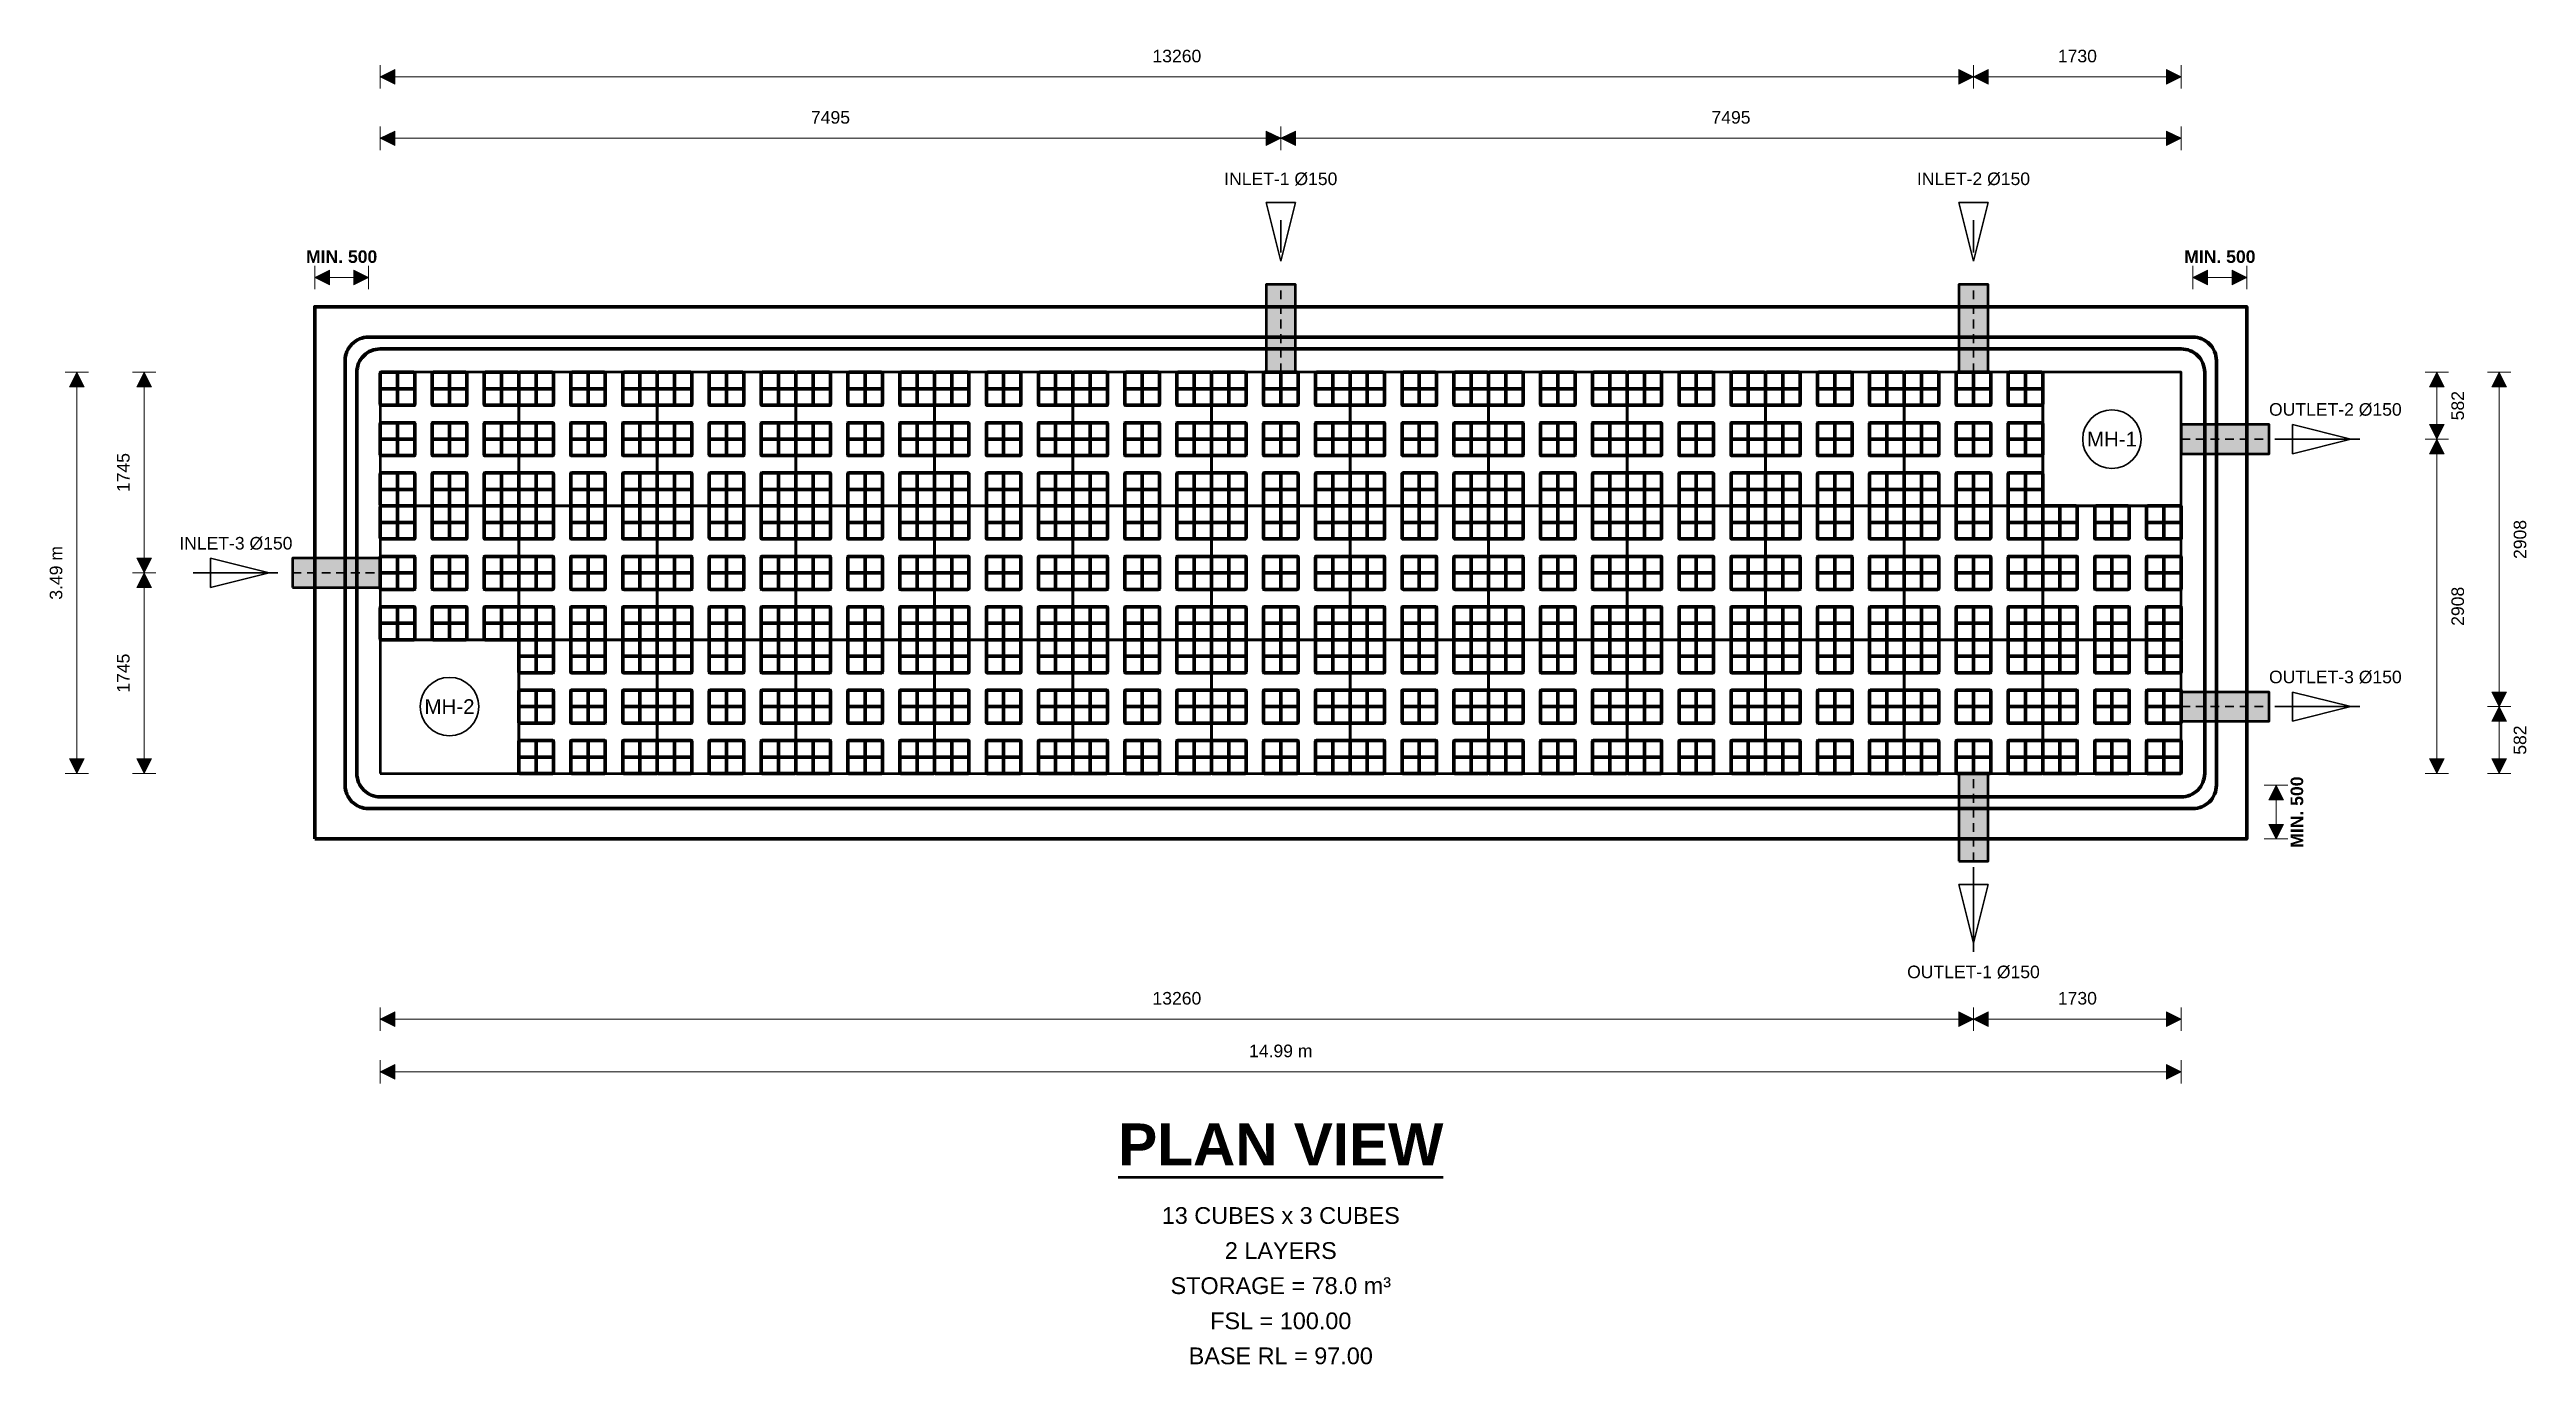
# Model space of a CAD drawing. Header units: millimetres. Extents: x 1 to 299, y 0 to 159.
import ezdxf
from ezdxf.enums import TextEntityAlignment as Align

# ---------------------------------------------------------------- set-up
doc = ezdxf.new("R2010")
doc.units = ezdxf.units.MM
doc.linetypes.add('DASH_3_2', pattern=[1.763889, 1.058333, -0.705556])
for name, color, linetype in [('FILL', 7, 'Continuous'), ('LINES', 7, 'Continuous'), ('TEXT', 7, 'Continuous')]:
    doc.layers.add(name, color=color, linetype=linetype)
doc.styles.add('ARIAL', font='arial.ttf')
doc.styles.add('ARIAL_BOLD', font='arialbd.ttf')

msp = doc.modelspace()

# ---------------------------------------------------------------- texts
at = {"layer": 'TEXT'}
for s, height, style, p in [('13260', 1.516, 'ARIAL', (136.52, 157.05)), ('1730', 1.516, 'ARIAL', (245.11, 157.05)), ('7495', 1.516, 'ARIAL', (94.75, 149.65)), ('7495', 1.516, 'ARIAL', (203.34, 149.65)), ('INLET-1 Ø150', 1.5155, 'ARIAL', (149.05, 142.24)), ('INLET-2 Ø150', 1.5155, 'ARIAL', (232.58, 142.24)), ('MIN. 500', 1.516, 'ARIAL_BOLD', (35.8, 132.85)), ('MIN. 500', 1.516, 'ARIAL_BOLD', (262.29, 132.85)), ('MH-1', 1.768, 'ARIAL', (249.28, 110.71)), ('MH-2', 1.768, 'ARIAL', (48.81, 78.45)), ('OUTLET-1 Ø150', 1.5155, 'ARIAL', (232.58, 46.57)), ('13260', 1.516, 'ARIAL', (136.52, 43.39)), ('1730', 1.516, 'ARIAL', (245.11, 43.39)), ('14.99 m', 1.516, 'ARIAL', (149.05, 37.04)), ('PLAN VIEW', 5.052, 'ARIAL_BOLD', (149.05, 23.99)), ('13 CUBES x 3 CUBES', 2.0207, 'ARIAL', (149.05, 16.93)), ('2 LAYERS', 2.021, 'ARIAL', (149.05, 12.7)), ('STORAGE = 78.0 m³', 2.0207, 'ARIAL', (149.05, 8.47)), ('FSL = 100.00', 2.0207, 'ARIAL', (149.05, 4.23)), ('BASE RL = 97.00', 2.0207, 'ARIAL', (149.05, 0))]:
    msp.add_text(s, height=height, dxfattribs=dict(at, style=style)).set_placement(p, align=Align.CENTER)
for s, style, p in [('582', 'ARIAL', (291.73, 115.63)), ('1745', 'ARIAL', (10.23, 107.56)), ('2908', 'ARIAL', (299.24, 99.49)), ('3.49 m', 'ARIAL', (2.12, 95.46)), ('2908', 'ARIAL', (291.73, 91.43)), ('1745', 'ARIAL', (10.23, 83.36)), ('582', 'ARIAL', (299.24, 75.29)), ('MIN. 500', 'ARIAL_BOLD', (272.34, 66.6))]:
    msp.add_text(s, height=1.516, rotation=90, dxfattribs=dict(at, style=style)).set_placement(p, align=Align.CENTER)
at = {"layer": 'TEXT', "style": 'ARIAL'}
for s, p in [('OUTLET-2 Ø150', (268.22, 114.42)), ('OUTLET-3 Ø150', (268.22, 82.15))]:
    msp.add_text(s, height=1.5155, dxfattribs=at).set_placement(p)
msp.add_text('INLET-3 Ø150', height=1.5155, dxfattribs=at).set_placement((29.87, 98.28), align=Align.RIGHT)

# ---------------------------------------------------------------- hatches: boundary and pattern name
at = {"layer": 'FILL'}
for points in [[(40.46, 155.29), (42.22, 156.17), (42.22, 154.41)], [(232.58, 155.29), (230.81, 156.17), (230.81, 154.41)], [(232.58, 155.29), (234.34, 156.17), (234.34, 154.41)], [(257.64, 155.29), (255.87, 156.17), (255.87, 154.41)], [(40.46, 147.88), (42.22, 148.76), (42.22, 147)], [(149.05, 147.88), (147.28, 148.76), (147.28, 147)], [(149.05, 147.88), (150.81, 148.76), (150.81, 147)], [(257.64, 147.88), (255.87, 148.76), (255.87, 147)], [(32.55, 131.09), (34.32, 131.97), (34.32, 130.21)], [(39.05, 131.09), (37.28, 131.97), (37.28, 130.21)], [(259.05, 131.09), (260.81, 131.97), (260.81, 130.21)], [(265.54, 131.09), (263.77, 131.97), (263.77, 130.21)], [(3.88, 119.66), (3, 117.9), (4.76, 117.9)], [(11.99, 119.66), (11.11, 117.9), (12.88, 117.9)], [(288.45, 119.66), (287.57, 117.9), (289.33, 117.9)], [(295.96, 119.66), (295.08, 117.9), (296.84, 117.9)], [(288.45, 111.59), (287.57, 113.36), (289.33, 113.36)], [(288.45, 111.59), (287.57, 109.83), (289.33, 109.83)], [(11.99, 95.46), (11.11, 97.22), (12.88, 97.22)], [(11.99, 95.46), (11.11, 93.7), (12.88, 93.7)], [(295.96, 79.33), (295.08, 81.09), (296.84, 81.09)], [(295.96, 79.33), (295.08, 77.56), (296.84, 77.56)], [(3.88, 71.26), (3, 73.02), (4.76, 73.02)], [(11.99, 71.26), (11.11, 73.02), (12.88, 73.02)], [(288.45, 71.26), (287.57, 73.02), (289.33, 73.02)], [(295.96, 71.26), (295.08, 73.02), (296.84, 73.02)], [(269.07, 69.85), (268.18, 68.09), (269.95, 68.09)], [(269.07, 63.36), (268.18, 65.12), (269.95, 65.12)], [(40.46, 41.63), (42.22, 42.51), (42.22, 40.75)], [(232.58, 41.63), (230.81, 42.51), (230.81, 40.75)], [(232.58, 41.63), (234.34, 42.51), (234.34, 40.75)], [(257.64, 41.63), (255.87, 42.51), (255.87, 40.75)], [(40.46, 35.28), (42.22, 36.16), (42.22, 34.4)], [(257.64, 35.28), (255.87, 36.16), (255.87, 34.4)]]:
    msp.add_hatch(color=7, dxfattribs=at).paths.add_polyline_path(points)
at = {"layer": 'FILL', "true_color": 0xbfbfbf}
for points in [[(147.28, 119.66), (150.81, 119.66), (150.81, 130.24), (147.28, 130.24)], [(230.81, 119.66), (234.34, 119.66), (234.34, 130.24), (230.81, 130.24)], [(257.64, 109.83), (268.22, 109.83), (268.22, 113.36), (257.64, 113.36)], [(29.87, 93.7), (40.46, 93.7), (40.46, 97.22), (29.87, 97.22)], [(257.64, 77.56), (268.22, 77.56), (268.22, 81.09), (257.64, 81.09)], [(230.81, 60.68), (234.34, 60.68), (234.34, 71.26), (230.81, 71.26)]]:
    msp.add_hatch(color=7, dxfattribs=at).paths.add_polyline_path(points)

# ---------------------------------------------------------------- linework, layer by layer
at = {"layer": 'LINES', "lineweight": 20}
for p, q in [((40.46, 153.88), (40.46, 156.7)), ((232.58, 153.88), (232.58, 156.7)), ((232.58, 153.88), (232.58, 156.7)), ((257.64, 153.88), (257.64, 156.7)), ((40.46, 155.29), (232.58, 155.29)), ((232.58, 155.29), (257.64, 155.29)), ((40.46, 146.47), (40.46, 149.29)), ((40.46, 147.88), (149.05, 147.88)), ((149.05, 146.47), (149.05, 149.29)), ((149.05, 146.47), (149.05, 149.29)), ((149.05, 147.88), (257.64, 147.88)), ((257.64, 146.47), (257.64, 149.29)), ((32.55, 129.68), (32.55, 132.5)), ((39.05, 129.68), (39.05, 132.5)), ((259.05, 129.68), (259.05, 132.5)), ((265.54, 129.68), (265.54, 132.5)), ((32.55, 131.09), (39.05, 131.09)), ((259.05, 131.09), (265.54, 131.09)), ((2.47, 119.66), (5.29, 119.66)), ((3.88, 71.26), (3.88, 119.66)), ((10.58, 119.66), (13.41, 119.66)), ((11.99, 95.46), (11.99, 119.66)), ((287.04, 119.66), (289.86, 119.66)), ((288.45, 111.59), (288.45, 119.66)), ((294.55, 119.66), (297.37, 119.66)), ((295.96, 79.33), (295.96, 119.66)), ((287.04, 111.59), (289.86, 111.59)), ((287.04, 111.59), (289.86, 111.59)), ((288.45, 71.26), (288.45, 111.59)), ((10.58, 95.46), (13.41, 95.46)), ((10.58, 95.46), (13.41, 95.46)), ((11.99, 71.26), (11.99, 95.46)), ((294.55, 79.33), (297.37, 79.33)), ((294.55, 79.33), (297.37, 79.33)), ((295.96, 71.26), (295.96, 79.33)), ((2.47, 71.26), (5.29, 71.26)), ((10.58, 71.26), (13.41, 71.26)), ((267.65, 69.85), (270.48, 69.85)), ((269.07, 63.36), (269.07, 69.85)), ((287.04, 71.26), (289.86, 71.26)), ((294.55, 71.26), (297.37, 71.26)), ((267.65, 63.36), (270.48, 63.36)), ((40.46, 40.22), (40.46, 43.04)), ((232.58, 40.22), (232.58, 43.04)), ((232.58, 40.22), (232.58, 43.04)), ((257.64, 40.22), (257.64, 43.04)), ((40.46, 41.63), (232.58, 41.63)), ((232.58, 41.63), (257.64, 41.63)), ((40.46, 33.87), (40.46, 36.69)), ((257.64, 33.87), (257.64, 36.69)), ((40.46, 35.28), (257.64, 35.28))]:
    msp.add_line(p, q, dxfattribs=at)
at = {"layer": 'LINES', "lineweight": 35, "true_color": 0xff0000}
for p, q in [((147.28, 140.12), (149.05, 133.07)), ((147.28, 140.12), (150.81, 140.12)), ((150.81, 140.12), (149.05, 133.07)), ((149.05, 138), (149.05, 134.12)), ((230.81, 140.12), (232.58, 133.07)), ((230.81, 140.12), (234.34, 140.12)), ((234.34, 140.12), (232.58, 133.07)), ((232.58, 138), (232.58, 134.12)), ((20, 97.22), (27.05, 95.46)), ((20, 93.7), (20, 97.22)), ((17.88, 95.46), (28.11, 95.46)), ((20, 93.7), (27.05, 95.46))]:
    msp.add_line(p, q, dxfattribs=at)
at = {"layer": 'LINES', "linetype": 'DASH_3_2', "lineweight": 35, "true_color": 0x999999}
for p, q in [((149.05, 119.66), (149.05, 130.24)), ((232.58, 119.66), (232.58, 130.24)), ((257.64, 111.59), (268.22, 111.59)), ((29.87, 95.46), (40.46, 95.46)), ((257.64, 79.33), (268.22, 79.33)), ((232.58, 60.68), (232.58, 71.26))]:
    msp.add_line(p, q, dxfattribs=at)
at = {"layer": 'LINES', "lineweight": 106}
for p, q in [((42.54, 115.68), (42.54, 119.66)), ((48.81, 115.68), (48.81, 119.66)), ((55.08, 115.68), (55.08, 119.66)), ((59.25, 115.68), (59.25, 119.66)), ((65.52, 115.68), (65.52, 119.66)), ((71.78, 115.68), (71.78, 119.66)), ((75.95, 115.68), (75.95, 119.66)), ((82.22, 115.68), (82.22, 119.66)), ((88.49, 115.68), (88.49, 119.66)), ((92.66, 115.68), (92.66, 119.66)), ((98.93, 115.68), (98.93, 119.66)), ((105.2, 115.68), (105.2, 119.66)), ((109.37, 115.68), (109.37, 119.66)), ((115.63, 115.68), (115.63, 119.66)), ((121.9, 115.68), (121.9, 119.66)), ((126.07, 115.68), (126.07, 119.66)), ((132.34, 115.68), (132.34, 119.66)), ((138.61, 115.68), (138.61, 119.66)), ((142.78, 115.68), (142.78, 119.66)), ((149.05, 115.68), (149.05, 119.66)), ((155.31, 115.68), (155.31, 119.66)), ((159.48, 115.68), (159.48, 119.66)), ((165.75, 115.68), (165.75, 119.66)), ((172.02, 115.68), (172.02, 119.66)), ((176.19, 115.68), (176.19, 119.66)), ((182.46, 115.68), (182.46, 119.66)), ((188.73, 115.68), (188.73, 119.66)), ((192.9, 115.68), (192.9, 119.66)), ((199.16, 115.68), (199.16, 119.66)), ((205.43, 115.68), (205.43, 119.66)), ((209.6, 115.68), (209.6, 119.66)), ((215.87, 115.68), (215.87, 119.66)), ((222.14, 115.68), (222.14, 119.66)), ((226.31, 115.68), (226.31, 119.66)), ((232.58, 115.68), (232.58, 119.66)), ((238.84, 115.68), (238.84, 119.66)), ((40.46, 117.67), (44.63, 117.67)), ((46.73, 117.67), (50.9, 117.67)), ((52.99, 117.67), (57.16, 117.67)), ((57.16, 117.67), (61.33, 117.67)), ((63.43, 117.67), (67.6, 117.67)), ((69.7, 117.67), (73.87, 117.67)), ((73.87, 117.67), (78.04, 117.67)), ((80.14, 117.67), (84.31, 117.67)), ((86.4, 117.67), (90.58, 117.67)), ((90.58, 117.67), (94.75, 117.67)), ((96.84, 117.67), (101.01, 117.67)), ((103.11, 117.67), (107.28, 117.67)), ((107.28, 117.67), (111.45, 117.67)), ((113.55, 117.67), (117.72, 117.67)), ((119.82, 117.67), (123.99, 117.67)), ((123.99, 117.67), (128.16, 117.67)), ((130.25, 117.67), (134.43, 117.67)), ((136.52, 117.67), (140.69, 117.67)), ((140.69, 117.67), (144.86, 117.67)), ((146.96, 117.67), (151.13, 117.67)), ((153.23, 117.67), (157.4, 117.67)), ((157.4, 117.67), (161.57, 117.67)), ((163.67, 117.67), (167.84, 117.67)), ((169.93, 117.67), (174.11, 117.67)), ((174.11, 117.67), (178.28, 117.67)), ((180.37, 117.67), (184.54, 117.67)), ((186.64, 117.67), (190.81, 117.67)), ((190.81, 117.67), (194.98, 117.67)), ((197.08, 117.67), (201.25, 117.67)), ((203.35, 117.67), (207.52, 117.67)), ((207.52, 117.67), (211.69, 117.67)), ((213.78, 117.67), (217.96, 117.67)), ((220.05, 117.67), (224.22, 117.67)), ((224.22, 117.67), (228.39, 117.67)), ((230.49, 117.67), (234.66, 117.67)), ((236.76, 117.67), (240.93, 117.67)), ((42.54, 109.6), (42.54, 113.58)), ((48.81, 109.6), (48.81, 113.58)), ((55.08, 109.6), (55.08, 113.58)), ((59.25, 109.6), (59.25, 113.58)), ((65.52, 109.6), (65.52, 113.58)), ((71.78, 109.6), (71.78, 113.58)), ((75.95, 109.6), (75.95, 113.58)), ((82.22, 109.6), (82.22, 113.58)), ((88.49, 109.6), (88.49, 113.58)), ((92.66, 109.6), (92.66, 113.58)), ((98.93, 109.6), (98.93, 113.58)), ((105.2, 109.6), (105.2, 113.58)), ((109.37, 109.6), (109.37, 113.58)), ((115.63, 109.6), (115.63, 113.58)), ((121.9, 109.6), (121.9, 113.58)), ((126.07, 109.6), (126.07, 113.58)), ((132.34, 109.6), (132.34, 113.58)), ((138.61, 109.6), (138.61, 113.58)), ((142.78, 109.6), (142.78, 113.58)), ((149.05, 109.6), (149.05, 113.58)), ((155.31, 109.6), (155.31, 113.58)), ((159.48, 109.6), (159.48, 113.58)), ((165.75, 109.6), (165.75, 113.58)), ((172.02, 109.6), (172.02, 113.58)), ((176.19, 109.6), (176.19, 113.58)), ((182.46, 109.6), (182.46, 113.58)), ((188.73, 109.6), (188.73, 113.58)), ((192.9, 109.6), (192.9, 113.58)), ((199.16, 109.6), (199.16, 113.58)), ((205.43, 109.6), (205.43, 113.58)), ((209.6, 109.6), (209.6, 113.58)), ((215.87, 109.6), (215.87, 113.58)), ((222.14, 109.6), (222.14, 113.58)), ((226.31, 109.6), (226.31, 113.58)), ((232.58, 109.6), (232.58, 113.58)), ((238.84, 109.6), (238.84, 113.58)), ((40.46, 111.59), (44.63, 111.59)), ((46.73, 111.59), (50.9, 111.59)), ((52.99, 111.59), (57.16, 111.59)), ((57.16, 111.59), (61.33, 111.59)), ((63.43, 111.59), (67.6, 111.59)), ((69.7, 111.59), (73.87, 111.59)), ((73.87, 111.59), (78.04, 111.59)), ((80.14, 111.59), (84.31, 111.59)), ((86.4, 111.59), (90.58, 111.59)), ((90.58, 111.59), (94.75, 111.59)), ((96.84, 111.59), (101.01, 111.59)), ((103.11, 111.59), (107.28, 111.59)), ((107.28, 111.59), (111.45, 111.59)), ((113.55, 111.59), (117.72, 111.59)), ((119.82, 111.59), (123.99, 111.59)), ((123.99, 111.59), (128.16, 111.59)), ((130.25, 111.59), (134.43, 111.59)), ((136.52, 111.59), (140.69, 111.59)), ((140.69, 111.59), (144.86, 111.59)), ((146.96, 111.59), (151.13, 111.59)), ((153.23, 111.59), (157.4, 111.59)), ((157.4, 111.59), (161.57, 111.59)), ((163.67, 111.59), (167.84, 111.59)), ((169.93, 111.59), (174.11, 111.59)), ((174.11, 111.59), (178.28, 111.59)), ((180.37, 111.59), (184.54, 111.59)), ((186.64, 111.59), (190.81, 111.59)), ((190.81, 111.59), (194.98, 111.59)), ((197.08, 111.59), (201.25, 111.59)), ((203.35, 111.59), (207.52, 111.59)), ((207.52, 111.59), (211.69, 111.59)), ((213.78, 111.59), (217.96, 111.59)), ((220.05, 111.59), (224.22, 111.59)), ((224.22, 111.59), (228.39, 111.59)), ((230.49, 111.59), (234.66, 111.59)), ((236.76, 111.59), (240.93, 111.59)), ((40.46, 105.52), (44.63, 105.52)), ((42.54, 103.53), (42.54, 107.51)), ((46.73, 105.52), (50.9, 105.52)), ((48.81, 103.53), (48.81, 107.51)), ((52.99, 105.52), (57.16, 105.52)), ((55.08, 103.53), (55.08, 107.51)), ((57.16, 105.52), (61.33, 105.52)), ((59.25, 103.53), (59.25, 107.51)), ((63.43, 105.52), (67.6, 105.52)), ((65.52, 103.53), (65.52, 107.51)), ((69.7, 105.52), (73.87, 105.52)), ((71.78, 103.53), (71.78, 107.51)), ((73.87, 105.52), (78.04, 105.52)), ((75.95, 103.53), (75.95, 107.51)), ((80.14, 105.52), (84.31, 105.52)), ((82.22, 103.53), (82.22, 107.51)), ((86.4, 105.52), (90.58, 105.52)), ((88.49, 103.53), (88.49, 107.51)), ((90.58, 105.52), (94.75, 105.52)), ((92.66, 103.53), (92.66, 107.51)), ((96.84, 105.52), (101.01, 105.52)), ((98.93, 103.53), (98.93, 107.51)), ((103.11, 105.52), (107.28, 105.52)), ((105.2, 103.53), (105.2, 107.51)), ((107.28, 105.52), (111.45, 105.52)), ((109.37, 103.53), (109.37, 107.51)), ((113.55, 105.52), (117.72, 105.52)), ((115.63, 103.53), (115.63, 107.51)), ((119.82, 105.52), (123.99, 105.52)), ((121.9, 103.53), (121.9, 107.51)), ((123.99, 105.52), (128.16, 105.52)), ((126.07, 103.53), (126.07, 107.51)), ((130.25, 105.52), (134.43, 105.52)), ((132.34, 103.53), (132.34, 107.51)), ((136.52, 105.52), (140.69, 105.52)), ((138.61, 103.53), (138.61, 107.51)), ((140.69, 105.52), (144.86, 105.52)), ((142.78, 103.53), (142.78, 107.51)), ((146.96, 105.52), (151.13, 105.52)), ((149.05, 103.53), (149.05, 107.51)), ((153.23, 105.52), (157.4, 105.52)), ((155.31, 103.53), (155.31, 107.51)), ((157.4, 105.52), (161.57, 105.52)), ((159.48, 103.53), (159.48, 107.51)), ((163.67, 105.52), (167.84, 105.52)), ((165.75, 103.53), (165.75, 107.51)), ((169.93, 105.52), (174.11, 105.52)), ((172.02, 103.53), (172.02, 107.51)), ((174.11, 105.52), (178.28, 105.52)), ((176.19, 103.53), (176.19, 107.51)), ((180.37, 105.52), (184.54, 105.52)), ((182.46, 103.53), (182.46, 107.51)), ((186.64, 105.52), (190.81, 105.52)), ((188.73, 103.53), (188.73, 107.51)), ((190.81, 105.52), (194.98, 105.52)), ((192.9, 103.53), (192.9, 107.51)), ((197.08, 105.52), (201.25, 105.52)), ((199.16, 103.53), (199.16, 107.51)), ((203.35, 105.52), (207.52, 105.52)), ((205.43, 103.53), (205.43, 107.51)), ((207.52, 105.52), (211.69, 105.52)), ((209.6, 103.53), (209.6, 107.51)), ((213.78, 105.52), (217.96, 105.52)), ((215.87, 103.53), (215.87, 107.51)), ((220.05, 105.52), (224.22, 105.52)), ((222.14, 103.53), (222.14, 107.51)), ((224.22, 105.52), (228.39, 105.52)), ((226.31, 103.53), (226.31, 107.51)), ((230.49, 105.52), (234.66, 105.52)), ((232.58, 103.53), (232.58, 107.51)), ((236.76, 105.52), (240.93, 105.52)), ((238.84, 103.53), (238.84, 107.51)), ((42.54, 99.55), (42.54, 103.53)), ((48.81, 99.55), (48.81, 103.53)), ((55.08, 99.55), (55.08, 103.53)), ((59.25, 99.55), (59.25, 103.53)), ((65.52, 99.55), (65.52, 103.53)), ((71.78, 99.55), (71.78, 103.53)), ((75.95, 99.55), (75.95, 103.53)), ((82.22, 99.55), (82.22, 103.53)), ((88.49, 99.55), (88.49, 103.53)), ((92.66, 99.55), (92.66, 103.53)), ((98.93, 99.55), (98.93, 103.53)), ((105.2, 99.55), (105.2, 103.53)), ((109.37, 99.55), (109.37, 103.53)), ((115.63, 99.55), (115.63, 103.53)), ((121.9, 99.55), (121.9, 103.53)), ((126.07, 99.55), (126.07, 103.53)), ((132.34, 99.55), (132.34, 103.53)), ((138.61, 99.55), (138.61, 103.53)), ((142.78, 99.55), (142.78, 103.53)), ((149.05, 99.55), (149.05, 103.53)), ((155.31, 99.55), (155.31, 103.53)), ((159.48, 99.55), (159.48, 103.53)), ((165.75, 99.55), (165.75, 103.53)), ((172.02, 99.55), (172.02, 103.53)), ((176.19, 99.55), (176.19, 103.53)), ((182.46, 99.55), (182.46, 103.53)), ((188.73, 99.55), (188.73, 103.53)), ((192.9, 99.55), (192.9, 103.53)), ((199.16, 99.55), (199.16, 103.53)), ((205.43, 99.55), (205.43, 103.53)), ((209.6, 99.55), (209.6, 103.53)), ((215.87, 99.55), (215.87, 103.53)), ((222.14, 99.55), (222.14, 103.53)), ((226.31, 99.55), (226.31, 103.53)), ((232.58, 99.55), (232.58, 103.53)), ((238.84, 99.55), (238.84, 103.53)), ((243.01, 99.55), (243.01, 103.53)), ((249.28, 99.55), (249.28, 103.53)), ((255.55, 99.55), (255.55, 103.53)), ((40.46, 101.54), (44.63, 101.54)), ((46.73, 101.54), (50.9, 101.54)), ((52.99, 101.54), (57.16, 101.54)), ((57.16, 101.54), (61.33, 101.54)), ((63.43, 101.54), (67.6, 101.54)), ((69.7, 101.54), (73.87, 101.54)), ((73.87, 101.54), (78.04, 101.54)), ((80.14, 101.54), (84.31, 101.54)), ((86.4, 101.54), (90.58, 101.54)), ((90.58, 101.54), (94.75, 101.54)), ((96.84, 101.54), (101.01, 101.54)), ((103.11, 101.54), (107.28, 101.54)), ((107.28, 101.54), (111.45, 101.54)), ((113.55, 101.54), (117.72, 101.54)), ((119.82, 101.54), (123.99, 101.54)), ((123.99, 101.54), (128.16, 101.54)), ((130.25, 101.54), (134.43, 101.54)), ((136.52, 101.54), (140.69, 101.54)), ((140.69, 101.54), (144.86, 101.54)), ((146.96, 101.54), (151.13, 101.54)), ((153.23, 101.54), (157.4, 101.54)), ((157.4, 101.54), (161.57, 101.54)), ((163.67, 101.54), (167.84, 101.54)), ((169.93, 101.54), (174.11, 101.54)), ((174.11, 101.54), (178.28, 101.54)), ((180.37, 101.54), (184.54, 101.54)), ((186.64, 101.54), (190.81, 101.54)), ((190.81, 101.54), (194.98, 101.54)), ((197.08, 101.54), (201.25, 101.54)), ((203.35, 101.54), (207.52, 101.54)), ((207.52, 101.54), (211.69, 101.54)), ((213.78, 101.54), (217.96, 101.54)), ((220.05, 101.54), (224.22, 101.54)), ((224.22, 101.54), (228.39, 101.54)), ((230.49, 101.54), (234.66, 101.54)), ((236.76, 101.54), (240.93, 101.54)), ((240.93, 101.54), (245.1, 101.54)), ((247.2, 101.54), (251.37, 101.54)), ((253.46, 101.54), (257.64, 101.54)), ((42.54, 93.47), (42.54, 97.45)), ((48.81, 93.47), (48.81, 97.45)), ((55.08, 93.47), (55.08, 97.45)), ((59.25, 93.47), (59.25, 97.45)), ((65.52, 93.47), (65.52, 97.45)), ((71.78, 93.47), (71.78, 97.45)), ((75.95, 93.47), (75.95, 97.45)), ((82.22, 93.47), (82.22, 97.45)), ((88.49, 93.47), (88.49, 97.45)), ((92.66, 93.47), (92.66, 97.45)), ((98.93, 93.47), (98.93, 97.45)), ((105.2, 93.47), (105.2, 97.45)), ((109.37, 93.47), (109.37, 97.45)), ((115.63, 93.47), (115.63, 97.45)), ((121.9, 93.47), (121.9, 97.45)), ((126.07, 93.47), (126.07, 97.45)), ((132.34, 93.47), (132.34, 97.45)), ((138.61, 93.47), (138.61, 97.45)), ((142.78, 93.47), (142.78, 97.45)), ((149.05, 93.47), (149.05, 97.45)), ((155.31, 93.47), (155.31, 97.45)), ((159.48, 93.47), (159.48, 97.45)), ((165.75, 93.47), (165.75, 97.45)), ((172.02, 93.47), (172.02, 97.45)), ((176.19, 93.47), (176.19, 97.45)), ((182.46, 93.47), (182.46, 97.45)), ((188.73, 93.47), (188.73, 97.45)), ((192.9, 93.47), (192.9, 97.45)), ((199.16, 93.47), (199.16, 97.45)), ((205.43, 93.47), (205.43, 97.45)), ((209.6, 93.47), (209.6, 97.45)), ((215.87, 93.47), (215.87, 97.45)), ((222.14, 93.47), (222.14, 97.45)), ((226.31, 93.47), (226.31, 97.45)), ((232.58, 93.47), (232.58, 97.45)), ((238.84, 93.47), (238.84, 97.45)), ((243.01, 93.47), (243.01, 97.45)), ((249.28, 93.47), (249.28, 97.45)), ((255.55, 93.47), (255.55, 97.45)), ((40.46, 95.46), (44.63, 95.46)), ((46.73, 95.46), (50.9, 95.46)), ((52.99, 95.46), (57.16, 95.46)), ((57.16, 95.46), (61.33, 95.46)), ((63.43, 95.46), (67.6, 95.46)), ((69.7, 95.46), (73.87, 95.46)), ((73.87, 95.46), (78.04, 95.46)), ((80.14, 95.46), (84.31, 95.46)), ((86.4, 95.46), (90.58, 95.46)), ((90.58, 95.46), (94.75, 95.46)), ((96.84, 95.46), (101.01, 95.46)), ((103.11, 95.46), (107.28, 95.46)), ((107.28, 95.46), (111.45, 95.46)), ((113.55, 95.46), (117.72, 95.46)), ((119.82, 95.46), (123.99, 95.46)), ((123.99, 95.46), (128.16, 95.46)), ((130.25, 95.46), (134.43, 95.46)), ((136.52, 95.46), (140.69, 95.46)), ((140.69, 95.46), (144.86, 95.46)), ((146.96, 95.46), (151.13, 95.46)), ((153.23, 95.46), (157.4, 95.46)), ((157.4, 95.46), (161.57, 95.46)), ((163.67, 95.46), (167.84, 95.46)), ((169.93, 95.46), (174.11, 95.46)), ((174.11, 95.46), (178.28, 95.46)), ((180.37, 95.46), (184.54, 95.46)), ((186.64, 95.46), (190.81, 95.46)), ((190.81, 95.46), (194.98, 95.46)), ((197.08, 95.46), (201.25, 95.46)), ((203.35, 95.46), (207.52, 95.46)), ((207.52, 95.46), (211.69, 95.46)), ((213.78, 95.46), (217.96, 95.46)), ((220.05, 95.46), (224.22, 95.46)), ((224.22, 95.46), (228.39, 95.46)), ((230.49, 95.46), (234.66, 95.46)), ((236.76, 95.46), (240.93, 95.46)), ((240.93, 95.46), (245.1, 95.46)), ((247.2, 95.46), (251.37, 95.46)), ((253.46, 95.46), (257.64, 95.46)), ((42.54, 87.39), (42.54, 91.37)), ((48.81, 87.39), (48.81, 91.37)), ((55.08, 87.39), (55.08, 91.37)), ((59.25, 87.39), (59.25, 91.37)), ((65.52, 87.39), (65.52, 91.37)), ((71.78, 87.39), (71.78, 91.37)), ((75.95, 87.39), (75.95, 91.37)), ((82.22, 87.39), (82.22, 91.37)), ((88.49, 87.39), (88.49, 91.37)), ((92.66, 87.39), (92.66, 91.37)), ((98.93, 87.39), (98.93, 91.37)), ((105.2, 87.39), (105.2, 91.37)), ((109.37, 87.39), (109.37, 91.37)), ((115.63, 87.39), (115.63, 91.37)), ((121.9, 87.39), (121.9, 91.37)), ((126.07, 87.39), (126.07, 91.37)), ((132.34, 87.39), (132.34, 91.37)), ((138.61, 87.39), (138.61, 91.37)), ((142.78, 87.39), (142.78, 91.37)), ((149.05, 87.39), (149.05, 91.37)), ((155.31, 87.39), (155.31, 91.37)), ((159.48, 87.39), (159.48, 91.37)), ((165.75, 87.39), (165.75, 91.37)), ((172.02, 87.39), (172.02, 91.37)), ((176.19, 87.39), (176.19, 91.37)), ((182.46, 87.39), (182.46, 91.37)), ((188.73, 87.39), (188.73, 91.37)), ((192.9, 87.39), (192.9, 91.37)), ((199.16, 87.39), (199.16, 91.37)), ((205.43, 87.39), (205.43, 91.37)), ((209.6, 87.39), (209.6, 91.37)), ((215.87, 87.39), (215.87, 91.37)), ((222.14, 87.39), (222.14, 91.37)), ((226.31, 87.39), (226.31, 91.37)), ((232.58, 87.39), (232.58, 91.37)), ((238.84, 87.39), (238.84, 91.37)), ((243.01, 87.39), (243.01, 91.37)), ((249.28, 87.39), (249.28, 91.37)), ((255.55, 87.39), (255.55, 91.37)), ((40.46, 89.38), (44.63, 89.38)), ((46.73, 89.38), (50.9, 89.38)), ((52.99, 89.38), (57.16, 89.38)), ((57.16, 89.38), (61.33, 89.38)), ((59.25, 83.41), (59.25, 87.39)), ((63.43, 89.38), (67.6, 89.38)), ((65.52, 83.41), (65.52, 87.39)), ((69.7, 89.38), (73.87, 89.38)), ((71.78, 83.41), (71.78, 87.39)), ((73.87, 89.38), (78.04, 89.38)), ((75.95, 83.41), (75.95, 87.39)), ((80.14, 89.38), (84.31, 89.38)), ((82.22, 83.41), (82.22, 87.39)), ((86.4, 89.38), (90.58, 89.38)), ((88.49, 83.41), (88.49, 87.39)), ((90.58, 89.38), (94.75, 89.38)), ((92.66, 83.41), (92.66, 87.39)), ((96.84, 89.38), (101.01, 89.38)), ((98.93, 83.41), (98.93, 87.39)), ((103.11, 89.38), (107.28, 89.38)), ((105.2, 83.41), (105.2, 87.39)), ((107.28, 89.38), (111.45, 89.38)), ((109.37, 83.41), (109.37, 87.39)), ((113.55, 89.38), (117.72, 89.38)), ((115.63, 83.41), (115.63, 87.39)), ((119.82, 89.38), (123.99, 89.38)), ((121.9, 83.41), (121.9, 87.39)), ((123.99, 89.38), (128.16, 89.38)), ((126.07, 83.41), (126.07, 87.39)), ((130.25, 89.38), (134.43, 89.38)), ((132.34, 83.41), (132.34, 87.39)), ((136.52, 89.38), (140.69, 89.38)), ((138.61, 83.41), (138.61, 87.39)), ((140.69, 89.38), (144.86, 89.38)), ((142.78, 83.41), (142.78, 87.39)), ((146.96, 89.38), (151.13, 89.38)), ((149.05, 83.41), (149.05, 87.39)), ((153.23, 89.38), (157.4, 89.38)), ((155.31, 83.41), (155.31, 87.39)), ((157.4, 89.38), (161.57, 89.38)), ((159.48, 83.41), (159.48, 87.39)), ((163.67, 89.38), (167.84, 89.38)), ((165.75, 83.41), (165.75, 87.39)), ((169.93, 89.38), (174.11, 89.38)), ((172.02, 83.41), (172.02, 87.39)), ((174.11, 89.38), (178.28, 89.38)), ((176.19, 83.41), (176.19, 87.39)), ((180.37, 89.38), (184.54, 89.38)), ((182.46, 83.41), (182.46, 87.39)), ((186.64, 89.38), (190.81, 89.38)), ((188.73, 83.41), (188.73, 87.39)), ((190.81, 89.38), (194.98, 89.38)), ((192.9, 83.41), (192.9, 87.39)), ((197.08, 89.38), (201.25, 89.38)), ((199.16, 83.41), (199.16, 87.39)), ((203.35, 89.38), (207.52, 89.38)), ((205.43, 83.41), (205.43, 87.39)), ((207.52, 89.38), (211.69, 89.38)), ((209.6, 83.41), (209.6, 87.39)), ((213.78, 89.38), (217.96, 89.38)), ((215.87, 83.41), (215.87, 87.39)), ((220.05, 89.38), (224.22, 89.38)), ((222.14, 83.41), (222.14, 87.39)), ((224.22, 89.38), (228.39, 89.38)), ((226.31, 83.41), (226.31, 87.39)), ((230.49, 89.38), (234.66, 89.38)), ((232.58, 83.41), (232.58, 87.39)), ((236.76, 89.38), (240.93, 89.38)), ((238.84, 83.41), (238.84, 87.39)), ((240.93, 89.38), (245.1, 89.38)), ((243.01, 83.41), (243.01, 87.39)), ((247.2, 89.38), (251.37, 89.38)), ((249.28, 83.41), (249.28, 87.39)), ((253.46, 89.38), (257.64, 89.38)), ((255.55, 83.41), (255.55, 87.39)), ((57.16, 85.4), (61.33, 85.4)), ((63.43, 85.4), (67.6, 85.4)), ((69.7, 85.4), (73.87, 85.4)), ((73.87, 85.4), (78.04, 85.4)), ((80.14, 85.4), (84.31, 85.4)), ((86.4, 85.4), (90.58, 85.4)), ((90.58, 85.4), (94.75, 85.4)), ((96.84, 85.4), (101.01, 85.4)), ((103.11, 85.4), (107.28, 85.4)), ((107.28, 85.4), (111.45, 85.4)), ((113.55, 85.4), (117.72, 85.4)), ((119.82, 85.4), (123.99, 85.4)), ((123.99, 85.4), (128.16, 85.4)), ((130.25, 85.4), (134.43, 85.4)), ((136.52, 85.4), (140.69, 85.4)), ((140.69, 85.4), (144.86, 85.4)), ((146.96, 85.4), (151.13, 85.4)), ((153.23, 85.4), (157.4, 85.4)), ((157.4, 85.4), (161.57, 85.4)), ((163.67, 85.4), (167.84, 85.4)), ((169.93, 85.4), (174.11, 85.4)), ((174.11, 85.4), (178.28, 85.4)), ((180.37, 85.4), (184.54, 85.4)), ((186.64, 85.4), (190.81, 85.4)), ((190.81, 85.4), (194.98, 85.4)), ((197.08, 85.4), (201.25, 85.4)), ((203.35, 85.4), (207.52, 85.4)), ((207.52, 85.4), (211.69, 85.4)), ((213.78, 85.4), (217.96, 85.4)), ((220.05, 85.4), (224.22, 85.4)), ((224.22, 85.4), (228.39, 85.4)), ((230.49, 85.4), (234.66, 85.4)), ((236.76, 85.4), (240.93, 85.4)), ((240.93, 85.4), (245.1, 85.4)), ((247.2, 85.4), (251.37, 85.4)), ((253.46, 85.4), (257.64, 85.4)), ((59.25, 77.34), (59.25, 81.32)), ((65.52, 77.34), (65.52, 81.32)), ((71.78, 77.34), (71.78, 81.32)), ((75.95, 77.34), (75.95, 81.32)), ((82.22, 77.34), (82.22, 81.32)), ((88.49, 77.34), (88.49, 81.32)), ((92.66, 77.34), (92.66, 81.32)), ((98.93, 77.34), (98.93, 81.32)), ((105.2, 77.34), (105.2, 81.32)), ((109.37, 77.34), (109.37, 81.32)), ((115.63, 77.34), (115.63, 81.32)), ((121.9, 77.34), (121.9, 81.32)), ((126.07, 77.34), (126.07, 81.32)), ((132.34, 77.34), (132.34, 81.32)), ((138.61, 77.34), (138.61, 81.32)), ((142.78, 77.34), (142.78, 81.32)), ((149.05, 77.34), (149.05, 81.32)), ((155.31, 77.34), (155.31, 81.32)), ((159.48, 77.34), (159.48, 81.32)), ((165.75, 77.34), (165.75, 81.32)), ((172.02, 77.34), (172.02, 81.32)), ((176.19, 77.34), (176.19, 81.32)), ((182.46, 77.34), (182.46, 81.32)), ((188.73, 77.34), (188.73, 81.32)), ((192.9, 77.34), (192.9, 81.32)), ((199.16, 77.34), (199.16, 81.32)), ((205.43, 77.34), (205.43, 81.32)), ((209.6, 77.34), (209.6, 81.32)), ((215.87, 77.34), (215.87, 81.32)), ((222.14, 77.34), (222.14, 81.32)), ((226.31, 77.34), (226.31, 81.32)), ((232.58, 77.34), (232.58, 81.32)), ((238.84, 77.34), (238.84, 81.32)), ((243.01, 77.34), (243.01, 81.32)), ((249.28, 77.34), (249.28, 81.32)), ((255.55, 77.34), (255.55, 81.32)), ((57.16, 79.33), (61.33, 79.33)), ((63.43, 79.33), (67.6, 79.33)), ((69.7, 79.33), (73.87, 79.33)), ((73.87, 79.33), (78.04, 79.33)), ((80.14, 79.33), (84.31, 79.33)), ((86.4, 79.33), (90.58, 79.33)), ((90.58, 79.33), (94.75, 79.33)), ((96.84, 79.33), (101.01, 79.33)), ((103.11, 79.33), (107.28, 79.33)), ((107.28, 79.33), (111.45, 79.33)), ((113.55, 79.33), (117.72, 79.33)), ((119.82, 79.33), (123.99, 79.33)), ((123.99, 79.33), (128.16, 79.33)), ((130.25, 79.33), (134.43, 79.33)), ((136.52, 79.33), (140.69, 79.33)), ((140.69, 79.33), (144.86, 79.33)), ((146.96, 79.33), (151.13, 79.33)), ((153.23, 79.33), (157.4, 79.33)), ((157.4, 79.33), (161.57, 79.33)), ((163.67, 79.33), (167.84, 79.33)), ((169.93, 79.33), (174.11, 79.33)), ((174.11, 79.33), (178.28, 79.33)), ((180.37, 79.33), (184.54, 79.33)), ((186.64, 79.33), (190.81, 79.33)), ((190.81, 79.33), (194.98, 79.33)), ((197.08, 79.33), (201.25, 79.33)), ((203.35, 79.33), (207.52, 79.33)), ((207.52, 79.33), (211.69, 79.33)), ((213.78, 79.33), (217.96, 79.33)), ((220.05, 79.33), (224.22, 79.33)), ((224.22, 79.33), (228.39, 79.33)), ((230.49, 79.33), (234.66, 79.33)), ((236.76, 79.33), (240.93, 79.33)), ((240.93, 79.33), (245.1, 79.33)), ((247.2, 79.33), (251.37, 79.33)), ((253.46, 79.33), (257.64, 79.33)), ((59.25, 71.26), (59.25, 75.24)), ((65.52, 71.26), (65.52, 75.24)), ((71.78, 71.26), (71.78, 75.24)), ((75.95, 71.26), (75.95, 75.24)), ((82.22, 71.26), (82.22, 75.24)), ((88.49, 71.26), (88.49, 75.24)), ((92.66, 71.26), (92.66, 75.24)), ((98.93, 71.26), (98.93, 75.24)), ((105.2, 71.26), (105.2, 75.24)), ((109.37, 71.26), (109.37, 75.24)), ((115.63, 71.26), (115.63, 75.24)), ((121.9, 71.26), (121.9, 75.24)), ((126.07, 71.26), (126.07, 75.24)), ((132.34, 71.26), (132.34, 75.24)), ((138.61, 71.26), (138.61, 75.24)), ((142.78, 71.26), (142.78, 75.24)), ((149.05, 71.26), (149.05, 75.24)), ((155.31, 71.26), (155.31, 75.24)), ((159.48, 71.26), (159.48, 75.24)), ((165.75, 71.26), (165.75, 75.24)), ((172.02, 71.26), (172.02, 75.24)), ((176.19, 71.26), (176.19, 75.24)), ((182.46, 71.26), (182.46, 75.24)), ((188.73, 71.26), (188.73, 75.24)), ((192.9, 71.26), (192.9, 75.24)), ((199.16, 71.26), (199.16, 75.24)), ((205.43, 71.26), (205.43, 75.24)), ((209.6, 71.26), (209.6, 75.24)), ((215.87, 71.26), (215.87, 75.24)), ((222.14, 71.26), (222.14, 75.24)), ((226.31, 71.26), (226.31, 75.24)), ((232.58, 71.26), (232.58, 75.24)), ((238.84, 71.26), (238.84, 75.24)), ((243.01, 71.26), (243.01, 75.24)), ((249.28, 71.26), (249.28, 75.24)), ((255.55, 71.26), (255.55, 75.24)), ((57.16, 73.25), (61.33, 73.25)), ((63.43, 73.25), (67.6, 73.25)), ((69.7, 73.25), (73.87, 73.25)), ((73.87, 73.25), (78.04, 73.25)), ((80.14, 73.25), (84.31, 73.25)), ((86.4, 73.25), (90.58, 73.25)), ((90.58, 73.25), (94.75, 73.25)), ((96.84, 73.25), (101.01, 73.25)), ((103.11, 73.25), (107.28, 73.25)), ((107.28, 73.25), (111.45, 73.25)), ((113.55, 73.25), (117.72, 73.25)), ((119.82, 73.25), (123.99, 73.25)), ((123.99, 73.25), (128.16, 73.25)), ((130.25, 73.25), (134.43, 73.25)), ((136.52, 73.25), (140.69, 73.25)), ((140.69, 73.25), (144.86, 73.25)), ((146.96, 73.25), (151.13, 73.25)), ((153.23, 73.25), (157.4, 73.25)), ((157.4, 73.25), (161.57, 73.25)), ((163.67, 73.25), (167.84, 73.25)), ((169.93, 73.25), (174.11, 73.25)), ((174.11, 73.25), (178.28, 73.25)), ((180.37, 73.25), (184.54, 73.25)), ((186.64, 73.25), (190.81, 73.25)), ((190.81, 73.25), (194.98, 73.25)), ((197.08, 73.25), (201.25, 73.25)), ((203.35, 73.25), (207.52, 73.25)), ((207.52, 73.25), (211.69, 73.25)), ((213.78, 73.25), (217.96, 73.25)), ((220.05, 73.25), (224.22, 73.25)), ((224.22, 73.25), (228.39, 73.25)), ((230.49, 73.25), (234.66, 73.25)), ((236.76, 73.25), (240.93, 73.25)), ((240.93, 73.25), (245.1, 73.25)), ((247.2, 73.25), (251.37, 73.25)), ((253.46, 73.25), (257.64, 73.25))]:
    msp.add_line(p, q, dxfattribs=at)
at = {"layer": 'LINES', "lineweight": 35, "true_color": 0x0000ff}
for p, q in [((268.92, 111.59), (279.15, 111.59)), ((271.04, 113.36), (278.1, 111.59)), ((271.04, 109.83), (271.04, 113.36)), ((271.04, 109.83), (278.1, 111.59)), ((271.04, 81.09), (278.1, 79.33)), ((271.04, 77.56), (271.04, 81.09)), ((268.92, 79.33), (279.15, 79.33)), ((271.04, 77.56), (278.1, 79.33)), ((232.58, 59.97), (232.58, 49.74)), ((230.81, 57.86), (232.58, 50.8)), ((230.81, 57.86), (234.34, 57.86)), ((234.34, 57.86), (232.58, 50.8))]:
    msp.add_line(p, q, dxfattribs=at)
at = {"layer": 'LINES', "lineweight": 53}
msp.add_line((129.45, 22.58), (168.65, 22.58), dxfattribs=at)
at = {"layer": 'LINES', "lineweight": 20}
for points in [[(40.46, 155.29), (42.22, 156.17), (42.22, 154.41)], [(232.58, 155.29), (230.81, 156.17), (230.81, 154.41)], [(232.58, 155.29), (234.34, 156.17), (234.34, 154.41)], [(257.64, 155.29), (255.87, 156.17), (255.87, 154.41)], [(40.46, 147.88), (42.22, 148.76), (42.22, 147)], [(149.05, 147.88), (147.28, 148.76), (147.28, 147)], [(149.05, 147.88), (150.81, 148.76), (150.81, 147)], [(257.64, 147.88), (255.87, 148.76), (255.87, 147)], [(32.55, 131.09), (34.32, 131.97), (34.32, 130.21)], [(39.05, 131.09), (37.28, 131.97), (37.28, 130.21)], [(259.05, 131.09), (260.81, 131.97), (260.81, 130.21)], [(265.54, 131.09), (263.77, 131.97), (263.77, 130.21)], [(3.88, 119.66), (3, 117.9), (4.76, 117.9)], [(11.99, 119.66), (11.11, 117.9), (12.88, 117.9)], [(288.45, 119.66), (287.57, 117.9), (289.33, 117.9)], [(295.96, 119.66), (295.08, 117.9), (296.84, 117.9)], [(288.45, 111.59), (287.57, 113.36), (289.33, 113.36)], [(288.45, 111.59), (287.57, 109.83), (289.33, 109.83)], [(11.99, 95.46), (11.11, 97.22), (12.88, 97.22)], [(11.99, 95.46), (11.11, 93.7), (12.88, 93.7)], [(295.96, 79.33), (295.08, 81.09), (296.84, 81.09)], [(295.96, 79.33), (295.08, 77.56), (296.84, 77.56)], [(3.88, 71.26), (3, 73.02), (4.76, 73.02)], [(11.99, 71.26), (11.11, 73.02), (12.88, 73.02)], [(288.45, 71.26), (287.57, 73.02), (289.33, 73.02)], [(295.96, 71.26), (295.08, 73.02), (296.84, 73.02)], [(269.07, 69.85), (268.18, 68.09), (269.95, 68.09)], [(269.07, 63.36), (268.18, 65.12), (269.95, 65.12)], [(40.46, 41.63), (42.22, 42.51), (42.22, 40.75)], [(232.58, 41.63), (230.81, 42.51), (230.81, 40.75)], [(232.58, 41.63), (234.34, 42.51), (234.34, 40.75)], [(257.64, 41.63), (255.87, 42.51), (255.87, 40.75)], [(40.46, 35.28), (42.22, 36.16), (42.22, 34.4)], [(257.64, 35.28), (255.87, 36.16), (255.87, 34.4)]]:
    msp.add_lwpolyline(points, close=True, dxfattribs=at)
at = {"layer": 'LINES', "lineweight": 53}
for points in [[(147.28, 119.66), (150.81, 119.66), (150.81, 130.24), (147.28, 130.24)], [(230.81, 119.66), (234.34, 119.66), (234.34, 130.24), (230.81, 130.24)], [(40.46, 103.53), (57.16, 103.53), (57.16, 119.66), (40.46, 119.66)], [(57.16, 103.53), (73.87, 103.53), (73.87, 119.66), (57.16, 119.66)], [(73.87, 103.53), (90.58, 103.53), (90.58, 119.66), (73.87, 119.66)], [(90.58, 103.53), (107.28, 103.53), (107.28, 119.66), (90.58, 119.66)], [(107.28, 103.53), (123.99, 103.53), (123.99, 119.66), (107.28, 119.66)], [(123.99, 103.53), (140.69, 103.53), (140.69, 119.66), (123.99, 119.66)], [(140.69, 103.53), (157.4, 103.53), (157.4, 119.66), (140.69, 119.66)], [(157.4, 103.53), (174.11, 103.53), (174.11, 119.66), (157.4, 119.66)], [(174.11, 103.53), (190.81, 103.53), (190.81, 119.66), (174.11, 119.66)], [(190.81, 103.53), (207.52, 103.53), (207.52, 119.66), (190.81, 119.66)], [(207.52, 103.53), (224.22, 103.53), (224.22, 119.66), (207.52, 119.66)], [(224.22, 103.53), (240.93, 103.53), (240.93, 119.66), (224.22, 119.66)], [(240.93, 103.53), (257.64, 103.53), (257.64, 119.66), (240.93, 119.66)], [(257.64, 109.83), (268.22, 109.83), (268.22, 113.36), (257.64, 113.36)], [(40.46, 87.39), (57.16, 87.39), (57.16, 103.53), (40.46, 103.53)], [(57.16, 87.39), (73.87, 87.39), (73.87, 103.53), (57.16, 103.53)], [(73.87, 87.39), (90.58, 87.39), (90.58, 103.53), (73.87, 103.53)], [(90.58, 87.39), (107.28, 87.39), (107.28, 103.53), (90.58, 103.53)], [(107.28, 87.39), (123.99, 87.39), (123.99, 103.53), (107.28, 103.53)], [(123.99, 87.39), (140.69, 87.39), (140.69, 103.53), (123.99, 103.53)], [(140.69, 87.39), (157.4, 87.39), (157.4, 103.53), (140.69, 103.53)], [(157.4, 87.39), (174.11, 87.39), (174.11, 103.53), (157.4, 103.53)], [(174.11, 87.39), (190.81, 87.39), (190.81, 103.53), (174.11, 103.53)], [(190.81, 87.39), (207.52, 87.39), (207.52, 103.53), (190.81, 103.53)], [(207.52, 87.39), (224.22, 87.39), (224.22, 103.53), (207.52, 103.53)], [(224.22, 87.39), (240.93, 87.39), (240.93, 103.53), (224.22, 103.53)], [(240.93, 87.39), (257.64, 87.39), (257.64, 103.53), (240.93, 103.53)], [(29.87, 93.7), (40.46, 93.7), (40.46, 97.22), (29.87, 97.22)], [(40.46, 71.26), (57.16, 71.26), (57.16, 87.39), (40.46, 87.39)], [(57.16, 71.26), (73.87, 71.26), (73.87, 87.39), (57.16, 87.39)], [(73.87, 71.26), (90.58, 71.26), (90.58, 87.39), (73.87, 87.39)], [(90.58, 71.26), (107.28, 71.26), (107.28, 87.39), (90.58, 87.39)], [(107.28, 71.26), (123.99, 71.26), (123.99, 87.39), (107.28, 87.39)], [(123.99, 71.26), (140.69, 71.26), (140.69, 87.39), (123.99, 87.39)], [(140.69, 71.26), (157.4, 71.26), (157.4, 87.39), (140.69, 87.39)], [(157.4, 71.26), (174.11, 71.26), (174.11, 87.39), (157.4, 87.39)], [(174.11, 71.26), (190.81, 71.26), (190.81, 87.39), (174.11, 87.39)], [(190.81, 71.26), (207.52, 71.26), (207.52, 87.39), (190.81, 87.39)], [(207.52, 71.26), (224.22, 71.26), (224.22, 87.39), (207.52, 87.39)], [(224.22, 71.26), (240.93, 71.26), (240.93, 87.39), (224.22, 87.39)], [(240.93, 71.26), (257.64, 71.26), (257.64, 87.39), (240.93, 87.39)], [(257.64, 77.56), (268.22, 77.56), (268.22, 81.09), (257.64, 81.09)], [(230.81, 60.68), (234.34, 60.68), (234.34, 71.26), (230.81, 71.26)]]:
    msp.add_lwpolyline(points, close=True, dxfattribs=at)
at = {"layer": 'LINES', "lineweight": 70, "true_color": 0xff0000}
msp.add_lwpolyline([(32.55, 63.36), (265.54, 63.36), (265.54, 127.56), (32.55, 127.56)], close=True, dxfattribs=at)
at = {"layer": 'LINES', "lineweight": 90}
for points in [[(39.05, 67.03), (259.05, 67.03, 0.414214), (261.87, 69.85), (261.87, 121.07, 0.414214), (259.05, 123.89), (39.05, 123.89, 0.414214), (36.22, 121.07), (36.22, 69.85, 0.414214)], [(40.46, 68.44), (257.64, 68.44, 0.414214), (260.46, 71.26), (260.46, 119.66, 0.414214), (257.64, 122.48), (40.46, 122.48, 0.414214), (37.64, 119.66), (37.64, 71.26, 0.414214)]]:
    msp.add_lwpolyline(points, format="xyb", close=True, dxfattribs=at)
at = {"layer": 'LINES', "lineweight": 106}
for points in [[(40.58, 115.68), (44.51, 115.68, 0.414214), (44.63, 115.8), (44.63, 119.54, 0.414214), (44.51, 119.66), (40.58, 119.66, 0.414214), (40.46, 119.54), (40.46, 115.8, 0.414214)], [(46.84, 115.68), (50.78, 115.68, 0.414214), (50.9, 115.8), (50.9, 119.54, 0.414214), (50.78, 119.66), (46.84, 119.66, 0.414214), (46.73, 119.54), (46.73, 115.8, 0.414214)], [(53.11, 115.68), (57.04, 115.68, 0.414214), (57.16, 115.8), (57.16, 119.54, 0.414214), (57.04, 119.66), (53.11, 119.66, 0.414214), (52.99, 119.54), (52.99, 115.8, 0.414214)], [(57.28, 115.68), (61.21, 115.68, 0.414214), (61.33, 115.8), (61.33, 119.54, 0.414214), (61.21, 119.66), (57.28, 119.66, 0.414214), (57.16, 119.54), (57.16, 115.8, 0.414214)], [(63.55, 115.68), (67.48, 115.68, 0.414214), (67.6, 115.8), (67.6, 119.54, 0.414214), (67.48, 119.66), (63.55, 119.66, 0.414214), (63.43, 119.54), (63.43, 115.8, 0.414214)], [(69.82, 115.68), (73.75, 115.68, 0.414214), (73.87, 115.8), (73.87, 119.54, 0.414214), (73.75, 119.66), (69.82, 119.66, 0.414214), (69.7, 119.54), (69.7, 115.8, 0.414214)], [(73.99, 115.68), (77.92, 115.68, 0.414214), (78.04, 115.8), (78.04, 119.54, 0.414214), (77.92, 119.66), (73.99, 119.66, 0.414214), (73.87, 119.54), (73.87, 115.8, 0.414214)], [(80.26, 115.68), (84.19, 115.68, 0.414214), (84.31, 115.8), (84.31, 119.54, 0.414214), (84.19, 119.66), (80.26, 119.66, 0.414214), (80.14, 119.54), (80.14, 115.8, 0.414214)], [(86.52, 115.68), (90.46, 115.68, 0.414214), (90.58, 115.8), (90.58, 119.54, 0.414214), (90.46, 119.66), (86.52, 119.66, 0.414214), (86.4, 119.54), (86.4, 115.8, 0.414214)], [(90.69, 115.68), (94.63, 115.68, 0.414214), (94.75, 115.8), (94.75, 119.54, 0.414214), (94.63, 119.66), (90.69, 119.66, 0.414214), (90.58, 119.54), (90.58, 115.8, 0.414214)], [(96.96, 115.68), (100.89, 115.68, 0.414214), (101.01, 115.8), (101.01, 119.54, 0.414214), (100.89, 119.66), (96.96, 119.66, 0.414214), (96.84, 119.54), (96.84, 115.8, 0.414214)], [(103.23, 115.68), (107.16, 115.68, 0.414214), (107.28, 115.8), (107.28, 119.54, 0.414214), (107.16, 119.66), (103.23, 119.66, 0.414214), (103.11, 119.54), (103.11, 115.8, 0.414214)], [(107.4, 115.68), (111.33, 115.68, 0.414214), (111.45, 115.8), (111.45, 119.54, 0.414214), (111.33, 119.66), (107.4, 119.66, 0.414214), (107.28, 119.54), (107.28, 115.8, 0.414214)], [(113.67, 115.68), (117.6, 115.68, 0.414214), (117.72, 115.8), (117.72, 119.54, 0.414214), (117.6, 119.66), (113.67, 119.66, 0.414214), (113.55, 119.54), (113.55, 115.8, 0.414214)], [(119.94, 115.68), (123.87, 115.68, 0.414214), (123.99, 115.8), (123.99, 119.54, 0.414214), (123.87, 119.66), (119.94, 119.66, 0.414214), (119.82, 119.54), (119.82, 115.8, 0.414214)], [(124.11, 115.68), (128.04, 115.68, 0.414214), (128.16, 115.8), (128.16, 119.54, 0.414214), (128.04, 119.66), (124.11, 119.66, 0.414214), (123.99, 119.54), (123.99, 115.8, 0.414214)], [(130.37, 115.68), (134.31, 115.68, 0.414214), (134.43, 115.8), (134.43, 119.54, 0.414214), (134.31, 119.66), (130.37, 119.66, 0.414214), (130.25, 119.54), (130.25, 115.8, 0.414214)], [(136.64, 115.68), (140.57, 115.68, 0.414214), (140.69, 115.8), (140.69, 119.54, 0.414214), (140.57, 119.66), (136.64, 119.66, 0.414214), (136.52, 119.54), (136.52, 115.8, 0.414214)], [(140.81, 115.68), (144.74, 115.68, 0.414214), (144.86, 115.8), (144.86, 119.54, 0.414214), (144.74, 119.66), (140.81, 119.66, 0.414214), (140.69, 119.54), (140.69, 115.8, 0.414214)], [(147.08, 115.68), (151.01, 115.68, 0.414214), (151.13, 115.8), (151.13, 119.54, 0.414214), (151.01, 119.66), (147.08, 119.66, 0.414214), (146.96, 119.54), (146.96, 115.8, 0.414214)], [(153.35, 115.68), (157.28, 115.68, 0.414214), (157.4, 115.8), (157.4, 119.54, 0.414214), (157.28, 119.66), (153.35, 119.66, 0.414214), (153.23, 119.54), (153.23, 115.8, 0.414214)], [(157.52, 115.68), (161.45, 115.68, 0.414214), (161.57, 115.8), (161.57, 119.54, 0.414214), (161.45, 119.66), (157.52, 119.66, 0.414214), (157.4, 119.54), (157.4, 115.8, 0.414214)], [(163.79, 115.68), (167.72, 115.68, 0.414214), (167.84, 115.8), (167.84, 119.54, 0.414214), (167.72, 119.66), (163.79, 119.66, 0.414214), (163.67, 119.54), (163.67, 115.8, 0.414214)], [(170.05, 115.68), (173.99, 115.68, 0.414214), (174.11, 115.8), (174.11, 119.54, 0.414214), (173.99, 119.66), (170.05, 119.66, 0.414214), (169.93, 119.54), (169.93, 115.8, 0.414214)], [(174.22, 115.68), (178.16, 115.68, 0.414214), (178.28, 115.8), (178.28, 119.54, 0.414214), (178.16, 119.66), (174.22, 119.66, 0.414214), (174.11, 119.54), (174.11, 115.8, 0.414214)], [(180.49, 115.68), (184.42, 115.68, 0.414214), (184.54, 115.8), (184.54, 119.54, 0.414214), (184.42, 119.66), (180.49, 119.66, 0.414214), (180.37, 119.54), (180.37, 115.8, 0.414214)], [(186.76, 115.68), (190.69, 115.68, 0.414214), (190.81, 115.8), (190.81, 119.54, 0.414214), (190.69, 119.66), (186.76, 119.66, 0.414214), (186.64, 119.54), (186.64, 115.8, 0.414214)], [(190.93, 115.68), (194.86, 115.68, 0.414214), (194.98, 115.8), (194.98, 119.54, 0.414214), (194.86, 119.66), (190.93, 119.66, 0.414214), (190.81, 119.54), (190.81, 115.8, 0.414214)], [(197.2, 115.68), (201.13, 115.68, 0.414214), (201.25, 115.8), (201.25, 119.54, 0.414214), (201.13, 119.66), (197.2, 119.66, 0.414214), (197.08, 119.54), (197.08, 115.8, 0.414214)], [(203.47, 115.68), (207.4, 115.68, 0.414214), (207.52, 115.8), (207.52, 119.54, 0.414214), (207.4, 119.66), (203.47, 119.66, 0.414214), (203.35, 119.54), (203.35, 115.8, 0.414214)], [(207.64, 115.68), (211.57, 115.68, 0.414214), (211.69, 115.8), (211.69, 119.54, 0.414214), (211.57, 119.66), (207.64, 119.66, 0.414214), (207.52, 119.54), (207.52, 115.8, 0.414214)], [(213.9, 115.68), (217.84, 115.68, 0.414214), (217.96, 115.8), (217.96, 119.54, 0.414214), (217.84, 119.66), (213.9, 119.66, 0.414214), (213.78, 119.54), (213.78, 115.8, 0.414214)], [(220.17, 115.68), (224.1, 115.68, 0.414214), (224.22, 115.8), (224.22, 119.54, 0.414214), (224.1, 119.66), (220.17, 119.66, 0.414214), (220.05, 119.54), (220.05, 115.8, 0.414214)], [(224.34, 115.68), (228.27, 115.68, 0.414214), (228.39, 115.8), (228.39, 119.54, 0.414214), (228.27, 119.66), (224.34, 119.66, 0.414214), (224.22, 119.54), (224.22, 115.8, 0.414214)], [(230.61, 115.68), (234.54, 115.68, 0.414214), (234.66, 115.8), (234.66, 119.54, 0.414214), (234.54, 119.66), (230.61, 119.66, 0.414214), (230.49, 119.54), (230.49, 115.8, 0.414214)], [(236.88, 115.68), (240.81, 115.68, 0.414214), (240.93, 115.8), (240.93, 119.54, 0.414214), (240.81, 119.66), (236.88, 119.66, 0.414214), (236.76, 119.54), (236.76, 115.8, 0.414214)], [(40.58, 109.6), (44.51, 109.6, 0.414214), (44.63, 109.72), (44.63, 113.46, 0.414214), (44.51, 113.58), (40.58, 113.58, 0.414214), (40.46, 113.46), (40.46, 109.72, 0.414214)], [(46.84, 109.6), (50.78, 109.6, 0.414214), (50.9, 109.72), (50.9, 113.46, 0.414214), (50.78, 113.58), (46.84, 113.58, 0.414214), (46.73, 113.46), (46.73, 109.72, 0.414214)], [(53.11, 109.6), (57.04, 109.6, 0.414214), (57.16, 109.72), (57.16, 113.46, 0.414214), (57.04, 113.58), (53.11, 113.58, 0.414214), (52.99, 113.46), (52.99, 109.72, 0.414214)], [(57.28, 109.6), (61.21, 109.6, 0.414214), (61.33, 109.72), (61.33, 113.46, 0.414214), (61.21, 113.58), (57.28, 113.58, 0.414214), (57.16, 113.46), (57.16, 109.72, 0.414214)], [(63.55, 109.6), (67.48, 109.6, 0.414214), (67.6, 109.72), (67.6, 113.46, 0.414214), (67.48, 113.58), (63.55, 113.58, 0.414214), (63.43, 113.46), (63.43, 109.72, 0.414214)], [(69.82, 109.6), (73.75, 109.6, 0.414214), (73.87, 109.72), (73.87, 113.46, 0.414214), (73.75, 113.58), (69.82, 113.58, 0.414214), (69.7, 113.46), (69.7, 109.72, 0.414214)], [(73.99, 109.6), (77.92, 109.6, 0.414214), (78.04, 109.72), (78.04, 113.46, 0.414214), (77.92, 113.58), (73.99, 113.58, 0.414214), (73.87, 113.46), (73.87, 109.72, 0.414214)], [(80.26, 109.6), (84.19, 109.6, 0.414214), (84.31, 109.72), (84.31, 113.46, 0.414214), (84.19, 113.58), (80.26, 113.58, 0.414214), (80.14, 113.46), (80.14, 109.72, 0.414214)], [(86.52, 109.6), (90.46, 109.6, 0.414214), (90.58, 109.72), (90.58, 113.46, 0.414214), (90.46, 113.58), (86.52, 113.58, 0.414214), (86.4, 113.46), (86.4, 109.72, 0.414214)], [(90.69, 109.6), (94.63, 109.6, 0.414214), (94.75, 109.72), (94.75, 113.46, 0.414214), (94.63, 113.58), (90.69, 113.58, 0.414214), (90.58, 113.46), (90.58, 109.72, 0.414214)], [(96.96, 109.6), (100.89, 109.6, 0.414214), (101.01, 109.72), (101.01, 113.46, 0.414214), (100.89, 113.58), (96.96, 113.58, 0.414214), (96.84, 113.46), (96.84, 109.72, 0.414214)], [(103.23, 109.6), (107.16, 109.6, 0.414214), (107.28, 109.72), (107.28, 113.46, 0.414214), (107.16, 113.58), (103.23, 113.58, 0.414214), (103.11, 113.46), (103.11, 109.72, 0.414214)], [(107.4, 109.6), (111.33, 109.6, 0.414214), (111.45, 109.72), (111.45, 113.46, 0.414214), (111.33, 113.58), (107.4, 113.58, 0.414214), (107.28, 113.46), (107.28, 109.72, 0.414214)], [(113.67, 109.6), (117.6, 109.6, 0.414214), (117.72, 109.72), (117.72, 113.46, 0.414214), (117.6, 113.58), (113.67, 113.58, 0.414214), (113.55, 113.46), (113.55, 109.72, 0.414214)], [(119.94, 109.6), (123.87, 109.6, 0.414214), (123.99, 109.72), (123.99, 113.46, 0.414214), (123.87, 113.58), (119.94, 113.58, 0.414214), (119.82, 113.46), (119.82, 109.72, 0.414214)], [(124.11, 109.6), (128.04, 109.6, 0.414214), (128.16, 109.72), (128.16, 113.46, 0.414214), (128.04, 113.58), (124.11, 113.58, 0.414214), (123.99, 113.46), (123.99, 109.72, 0.414214)], [(130.37, 109.6), (134.31, 109.6, 0.414214), (134.43, 109.72), (134.43, 113.46, 0.414214), (134.31, 113.58), (130.37, 113.58, 0.414214), (130.25, 113.46), (130.25, 109.72, 0.414214)], [(136.64, 109.6), (140.57, 109.6, 0.414214), (140.69, 109.72), (140.69, 113.46, 0.414214), (140.57, 113.58), (136.64, 113.58, 0.414214), (136.52, 113.46), (136.52, 109.72, 0.414214)], [(140.81, 109.6), (144.74, 109.6, 0.414214), (144.86, 109.72), (144.86, 113.46, 0.414214), (144.74, 113.58), (140.81, 113.58, 0.414214), (140.69, 113.46), (140.69, 109.72, 0.414214)], [(147.08, 109.6), (151.01, 109.6, 0.414214), (151.13, 109.72), (151.13, 113.46, 0.414214), (151.01, 113.58), (147.08, 113.58, 0.414214), (146.96, 113.46), (146.96, 109.72, 0.414214)], [(153.35, 109.6), (157.28, 109.6, 0.414214), (157.4, 109.72), (157.4, 113.46, 0.414214), (157.28, 113.58), (153.35, 113.58, 0.414214), (153.23, 113.46), (153.23, 109.72, 0.414214)], [(157.52, 109.6), (161.45, 109.6, 0.414214), (161.57, 109.72), (161.57, 113.46, 0.414214), (161.45, 113.58), (157.52, 113.58, 0.414214), (157.4, 113.46), (157.4, 109.72, 0.414214)], [(163.79, 109.6), (167.72, 109.6, 0.414214), (167.84, 109.72), (167.84, 113.46, 0.414214), (167.72, 113.58), (163.79, 113.58, 0.414214), (163.67, 113.46), (163.67, 109.72, 0.414214)], [(170.05, 109.6), (173.99, 109.6, 0.414214), (174.11, 109.72), (174.11, 113.46, 0.414214), (173.99, 113.58), (170.05, 113.58, 0.414214), (169.93, 113.46), (169.93, 109.72, 0.414214)], [(174.22, 109.6), (178.16, 109.6, 0.414214), (178.28, 109.72), (178.28, 113.46, 0.414214), (178.16, 113.58), (174.22, 113.58, 0.414214), (174.11, 113.46), (174.11, 109.72, 0.414214)], [(180.49, 109.6), (184.42, 109.6, 0.414214), (184.54, 109.72), (184.54, 113.46, 0.414214), (184.42, 113.58), (180.49, 113.58, 0.414214), (180.37, 113.46), (180.37, 109.72, 0.414214)], [(186.76, 109.6), (190.69, 109.6, 0.414214), (190.81, 109.72), (190.81, 113.46, 0.414214), (190.69, 113.58), (186.76, 113.58, 0.414214), (186.64, 113.46), (186.64, 109.72, 0.414214)], [(190.93, 109.6), (194.86, 109.6, 0.414214), (194.98, 109.72), (194.98, 113.46, 0.414214), (194.86, 113.58), (190.93, 113.58, 0.414214), (190.81, 113.46), (190.81, 109.72, 0.414214)], [(197.2, 109.6), (201.13, 109.6, 0.414214), (201.25, 109.72), (201.25, 113.46, 0.414214), (201.13, 113.58), (197.2, 113.58, 0.414214), (197.08, 113.46), (197.08, 109.72, 0.414214)], [(203.47, 109.6), (207.4, 109.6, 0.414214), (207.52, 109.72), (207.52, 113.46, 0.414214), (207.4, 113.58), (203.47, 113.58, 0.414214), (203.35, 113.46), (203.35, 109.72, 0.414214)], [(207.64, 109.6), (211.57, 109.6, 0.414214), (211.69, 109.72), (211.69, 113.46, 0.414214), (211.57, 113.58), (207.64, 113.58, 0.414214), (207.52, 113.46), (207.52, 109.72, 0.414214)], [(213.9, 109.6), (217.84, 109.6, 0.414214), (217.96, 109.72), (217.96, 113.46, 0.414214), (217.84, 113.58), (213.9, 113.58, 0.414214), (213.78, 113.46), (213.78, 109.72, 0.414214)], [(220.17, 109.6), (224.1, 109.6, 0.414214), (224.22, 109.72), (224.22, 113.46, 0.414214), (224.1, 113.58), (220.17, 113.58, 0.414214), (220.05, 113.46), (220.05, 109.72, 0.414214)], [(224.34, 109.6), (228.27, 109.6, 0.414214), (228.39, 109.72), (228.39, 113.46, 0.414214), (228.27, 113.58), (224.34, 113.58, 0.414214), (224.22, 113.46), (224.22, 109.72, 0.414214)], [(230.61, 109.6), (234.54, 109.6, 0.414214), (234.66, 109.72), (234.66, 113.46, 0.414214), (234.54, 113.58), (230.61, 113.58, 0.414214), (230.49, 113.46), (230.49, 109.72, 0.414214)], [(236.88, 109.6), (240.81, 109.6, 0.414214), (240.93, 109.72), (240.93, 113.46, 0.414214), (240.81, 113.58), (236.88, 113.58, 0.414214), (236.76, 113.46), (236.76, 109.72, 0.414214)], [(40.58, 103.53), (44.51, 103.53, 0.414214), (44.63, 103.65), (44.63, 107.39, 0.414214), (44.51, 107.51), (40.58, 107.51, 0.414214), (40.46, 107.39), (40.46, 103.65, 0.414214)], [(46.84, 103.53), (50.78, 103.53, 0.414214), (50.9, 103.65), (50.9, 107.39, 0.414214), (50.78, 107.51), (46.84, 107.51, 0.414214), (46.73, 107.39), (46.73, 103.65, 0.414214)], [(53.11, 103.53), (57.04, 103.53, 0.414214), (57.16, 103.65), (57.16, 107.39, 0.414214), (57.04, 107.51), (53.11, 107.51, 0.414214), (52.99, 107.39), (52.99, 103.65, 0.414214)], [(57.28, 103.53), (61.21, 103.53, 0.414214), (61.33, 103.65), (61.33, 107.39, 0.414214), (61.21, 107.51), (57.28, 107.51, 0.414214), (57.16, 107.39), (57.16, 103.65, 0.414214)], [(63.55, 103.53), (67.48, 103.53, 0.414214), (67.6, 103.65), (67.6, 107.39, 0.414214), (67.48, 107.51), (63.55, 107.51, 0.414214), (63.43, 107.39), (63.43, 103.65, 0.414214)], [(69.82, 103.53), (73.75, 103.53, 0.414214), (73.87, 103.65), (73.87, 107.39, 0.414214), (73.75, 107.51), (69.82, 107.51, 0.414214), (69.7, 107.39), (69.7, 103.65, 0.414214)], [(73.99, 103.53), (77.92, 103.53, 0.414214), (78.04, 103.65), (78.04, 107.39, 0.414214), (77.92, 107.51), (73.99, 107.51, 0.414214), (73.87, 107.39), (73.87, 103.65, 0.414214)], [(80.26, 103.53), (84.19, 103.53, 0.414214), (84.31, 103.65), (84.31, 107.39, 0.414214), (84.19, 107.51), (80.26, 107.51, 0.414214), (80.14, 107.39), (80.14, 103.65, 0.414214)], [(86.52, 103.53), (90.46, 103.53, 0.414214), (90.58, 103.65), (90.58, 107.39, 0.414214), (90.46, 107.51), (86.52, 107.51, 0.414214), (86.4, 107.39), (86.4, 103.65, 0.414214)], [(90.69, 103.53), (94.63, 103.53, 0.414214), (94.75, 103.65), (94.75, 107.39, 0.414214), (94.63, 107.51), (90.69, 107.51, 0.414214), (90.58, 107.39), (90.58, 103.65, 0.414214)], [(96.96, 103.53), (100.89, 103.53, 0.414214), (101.01, 103.65), (101.01, 107.39, 0.414214), (100.89, 107.51), (96.96, 107.51, 0.414214), (96.84, 107.39), (96.84, 103.65, 0.414214)], [(103.23, 103.53), (107.16, 103.53, 0.414214), (107.28, 103.65), (107.28, 107.39, 0.414214), (107.16, 107.51), (103.23, 107.51, 0.414214), (103.11, 107.39), (103.11, 103.65, 0.414214)], [(107.4, 103.53), (111.33, 103.53, 0.414214), (111.45, 103.65), (111.45, 107.39, 0.414214), (111.33, 107.51), (107.4, 107.51, 0.414214), (107.28, 107.39), (107.28, 103.65, 0.414214)], [(113.67, 103.53), (117.6, 103.53, 0.414214), (117.72, 103.65), (117.72, 107.39, 0.414214), (117.6, 107.51), (113.67, 107.51, 0.414214), (113.55, 107.39), (113.55, 103.65, 0.414214)], [(119.94, 103.53), (123.87, 103.53, 0.414214), (123.99, 103.65), (123.99, 107.39, 0.414214), (123.87, 107.51), (119.94, 107.51, 0.414214), (119.82, 107.39), (119.82, 103.65, 0.414214)], [(124.11, 103.53), (128.04, 103.53, 0.414214), (128.16, 103.65), (128.16, 107.39, 0.414214), (128.04, 107.51), (124.11, 107.51, 0.414214), (123.99, 107.39), (123.99, 103.65, 0.414214)], [(130.37, 103.53), (134.31, 103.53, 0.414214), (134.43, 103.65), (134.43, 107.39, 0.414214), (134.31, 107.51), (130.37, 107.51, 0.414214), (130.25, 107.39), (130.25, 103.65, 0.414214)], [(136.64, 103.53), (140.57, 103.53, 0.414214), (140.69, 103.65), (140.69, 107.39, 0.414214), (140.57, 107.51), (136.64, 107.51, 0.414214), (136.52, 107.39), (136.52, 103.65, 0.414214)], [(140.81, 103.53), (144.74, 103.53, 0.414214), (144.86, 103.65), (144.86, 107.39, 0.414214), (144.74, 107.51), (140.81, 107.51, 0.414214), (140.69, 107.39), (140.69, 103.65, 0.414214)], [(147.08, 103.53), (151.01, 103.53, 0.414214), (151.13, 103.65), (151.13, 107.39, 0.414214), (151.01, 107.51), (147.08, 107.51, 0.414214), (146.96, 107.39), (146.96, 103.65, 0.414214)], [(153.35, 103.53), (157.28, 103.53, 0.414214), (157.4, 103.65), (157.4, 107.39, 0.414214), (157.28, 107.51), (153.35, 107.51, 0.414214), (153.23, 107.39), (153.23, 103.65, 0.414214)], [(157.52, 103.53), (161.45, 103.53, 0.414214), (161.57, 103.65), (161.57, 107.39, 0.414214), (161.45, 107.51), (157.52, 107.51, 0.414214), (157.4, 107.39), (157.4, 103.65, 0.414214)], [(163.79, 103.53), (167.72, 103.53, 0.414214), (167.84, 103.65), (167.84, 107.39, 0.414214), (167.72, 107.51), (163.79, 107.51, 0.414214), (163.67, 107.39), (163.67, 103.65, 0.414214)], [(170.05, 103.53), (173.99, 103.53, 0.414214), (174.11, 103.65), (174.11, 107.39, 0.414214), (173.99, 107.51), (170.05, 107.51, 0.414214), (169.93, 107.39), (169.93, 103.65, 0.414214)], [(174.22, 103.53), (178.16, 103.53, 0.414214), (178.28, 103.65), (178.28, 107.39, 0.414214), (178.16, 107.51), (174.22, 107.51, 0.414214), (174.11, 107.39), (174.11, 103.65, 0.414214)], [(180.49, 103.53), (184.42, 103.53, 0.414214), (184.54, 103.65), (184.54, 107.39, 0.414214), (184.42, 107.51), (180.49, 107.51, 0.414214), (180.37, 107.39), (180.37, 103.65, 0.414214)], [(186.76, 103.53), (190.69, 103.53, 0.414214), (190.81, 103.65), (190.81, 107.39, 0.414214), (190.69, 107.51), (186.76, 107.51, 0.414214), (186.64, 107.39), (186.64, 103.65, 0.414214)], [(190.93, 103.53), (194.86, 103.53, 0.414214), (194.98, 103.65), (194.98, 107.39, 0.414214), (194.86, 107.51), (190.93, 107.51, 0.414214), (190.81, 107.39), (190.81, 103.65, 0.414214)], [(197.2, 103.53), (201.13, 103.53, 0.414214), (201.25, 103.65), (201.25, 107.39, 0.414214), (201.13, 107.51), (197.2, 107.51, 0.414214), (197.08, 107.39), (197.08, 103.65, 0.414214)], [(203.47, 103.53), (207.4, 103.53, 0.414214), (207.52, 103.65), (207.52, 107.39, 0.414214), (207.4, 107.51), (203.47, 107.51, 0.414214), (203.35, 107.39), (203.35, 103.65, 0.414214)], [(207.64, 103.53), (211.57, 103.53, 0.414214), (211.69, 103.65), (211.69, 107.39, 0.414214), (211.57, 107.51), (207.64, 107.51, 0.414214), (207.52, 107.39), (207.52, 103.65, 0.414214)], [(213.9, 103.53), (217.84, 103.53, 0.414214), (217.96, 103.65), (217.96, 107.39, 0.414214), (217.84, 107.51), (213.9, 107.51, 0.414214), (213.78, 107.39), (213.78, 103.65, 0.414214)], [(220.17, 103.53), (224.1, 103.53, 0.414214), (224.22, 103.65), (224.22, 107.39, 0.414214), (224.1, 107.51), (220.17, 107.51, 0.414214), (220.05, 107.39), (220.05, 103.65, 0.414214)], [(224.34, 103.53), (228.27, 103.53, 0.414214), (228.39, 103.65), (228.39, 107.39, 0.414214), (228.27, 107.51), (224.34, 107.51, 0.414214), (224.22, 107.39), (224.22, 103.65, 0.414214)], [(230.61, 103.53), (234.54, 103.53, 0.414214), (234.66, 103.65), (234.66, 107.39, 0.414214), (234.54, 107.51), (230.61, 107.51, 0.414214), (230.49, 107.39), (230.49, 103.65, 0.414214)], [(236.88, 103.53), (240.81, 103.53, 0.414214), (240.93, 103.65), (240.93, 107.39, 0.414214), (240.81, 107.51), (236.88, 107.51, 0.414214), (236.76, 107.39), (236.76, 103.65, 0.414214)], [(40.58, 99.55), (44.51, 99.55, 0.414214), (44.63, 99.67), (44.63, 103.41, 0.414214), (44.51, 103.53), (40.58, 103.53, 0.414214), (40.46, 103.41), (40.46, 99.67, 0.414214)], [(46.84, 99.55), (50.78, 99.55, 0.414214), (50.9, 99.67), (50.9, 103.41, 0.414214), (50.78, 103.53), (46.84, 103.53, 0.414214), (46.73, 103.41), (46.73, 99.67, 0.414214)], [(53.11, 99.55), (57.04, 99.55, 0.414214), (57.16, 99.67), (57.16, 103.41, 0.414214), (57.04, 103.53), (53.11, 103.53, 0.414214), (52.99, 103.41), (52.99, 99.67, 0.414214)], [(57.28, 99.55), (61.21, 99.55, 0.414214), (61.33, 99.67), (61.33, 103.41, 0.414214), (61.21, 103.53), (57.28, 103.53, 0.414214), (57.16, 103.41), (57.16, 99.67, 0.414214)], [(63.55, 99.55), (67.48, 99.55, 0.414214), (67.6, 99.67), (67.6, 103.41, 0.414214), (67.48, 103.53), (63.55, 103.53, 0.414214), (63.43, 103.41), (63.43, 99.67, 0.414214)], [(69.82, 99.55), (73.75, 99.55, 0.414214), (73.87, 99.67), (73.87, 103.41, 0.414214), (73.75, 103.53), (69.82, 103.53, 0.414214), (69.7, 103.41), (69.7, 99.67, 0.414214)], [(73.99, 99.55), (77.92, 99.55, 0.414214), (78.04, 99.67), (78.04, 103.41, 0.414214), (77.92, 103.53), (73.99, 103.53, 0.414214), (73.87, 103.41), (73.87, 99.67, 0.414214)], [(80.26, 99.55), (84.19, 99.55, 0.414214), (84.31, 99.67), (84.31, 103.41, 0.414214), (84.19, 103.53), (80.26, 103.53, 0.414214), (80.14, 103.41), (80.14, 99.67, 0.414214)], [(86.52, 99.55), (90.46, 99.55, 0.414214), (90.58, 99.67), (90.58, 103.41, 0.414214), (90.46, 103.53), (86.52, 103.53, 0.414214), (86.4, 103.41), (86.4, 99.67, 0.414214)], [(90.69, 99.55), (94.63, 99.55, 0.414214), (94.75, 99.67), (94.75, 103.41, 0.414214), (94.63, 103.53), (90.69, 103.53, 0.414214), (90.58, 103.41), (90.58, 99.67, 0.414214)], [(96.96, 99.55), (100.89, 99.55, 0.414214), (101.01, 99.67), (101.01, 103.41, 0.414214), (100.89, 103.53), (96.96, 103.53, 0.414214), (96.84, 103.41), (96.84, 99.67, 0.414214)], [(103.23, 99.55), (107.16, 99.55, 0.414214), (107.28, 99.67), (107.28, 103.41, 0.414214), (107.16, 103.53), (103.23, 103.53, 0.414214), (103.11, 103.41), (103.11, 99.67, 0.414214)], [(107.4, 99.55), (111.33, 99.55, 0.414214), (111.45, 99.67), (111.45, 103.41, 0.414214), (111.33, 103.53), (107.4, 103.53, 0.414214), (107.28, 103.41), (107.28, 99.67, 0.414214)], [(113.67, 99.55), (117.6, 99.55, 0.414214), (117.72, 99.67), (117.72, 103.41, 0.414214), (117.6, 103.53), (113.67, 103.53, 0.414214), (113.55, 103.41), (113.55, 99.67, 0.414214)], [(119.94, 99.55), (123.87, 99.55, 0.414214), (123.99, 99.67), (123.99, 103.41, 0.414214), (123.87, 103.53), (119.94, 103.53, 0.414214), (119.82, 103.41), (119.82, 99.67, 0.414214)], [(124.11, 99.55), (128.04, 99.55, 0.414214), (128.16, 99.67), (128.16, 103.41, 0.414214), (128.04, 103.53), (124.11, 103.53, 0.414214), (123.99, 103.41), (123.99, 99.67, 0.414214)], [(130.37, 99.55), (134.31, 99.55, 0.414214), (134.43, 99.67), (134.43, 103.41, 0.414214), (134.31, 103.53), (130.37, 103.53, 0.414214), (130.25, 103.41), (130.25, 99.67, 0.414214)], [(136.64, 99.55), (140.57, 99.55, 0.414214), (140.69, 99.67), (140.69, 103.41, 0.414214), (140.57, 103.53), (136.64, 103.53, 0.414214), (136.52, 103.41), (136.52, 99.67, 0.414214)], [(140.81, 99.55), (144.74, 99.55, 0.414214), (144.86, 99.67), (144.86, 103.41, 0.414214), (144.74, 103.53), (140.81, 103.53, 0.414214), (140.69, 103.41), (140.69, 99.67, 0.414214)], [(147.08, 99.55), (151.01, 99.55, 0.414214), (151.13, 99.67), (151.13, 103.41, 0.414214), (151.01, 103.53), (147.08, 103.53, 0.414214), (146.96, 103.41), (146.96, 99.67, 0.414214)], [(153.35, 99.55), (157.28, 99.55, 0.414214), (157.4, 99.67), (157.4, 103.41, 0.414214), (157.28, 103.53), (153.35, 103.53, 0.414214), (153.23, 103.41), (153.23, 99.67, 0.414214)], [(157.52, 99.55), (161.45, 99.55, 0.414214), (161.57, 99.67), (161.57, 103.41, 0.414214), (161.45, 103.53), (157.52, 103.53, 0.414214), (157.4, 103.41), (157.4, 99.67, 0.414214)], [(163.79, 99.55), (167.72, 99.55, 0.414214), (167.84, 99.67), (167.84, 103.41, 0.414214), (167.72, 103.53), (163.79, 103.53, 0.414214), (163.67, 103.41), (163.67, 99.67, 0.414214)], [(170.05, 99.55), (173.99, 99.55, 0.414214), (174.11, 99.67), (174.11, 103.41, 0.414214), (173.99, 103.53), (170.05, 103.53, 0.414214), (169.93, 103.41), (169.93, 99.67, 0.414214)], [(174.22, 99.55), (178.16, 99.55, 0.414214), (178.28, 99.67), (178.28, 103.41, 0.414214), (178.16, 103.53), (174.22, 103.53, 0.414214), (174.11, 103.41), (174.11, 99.67, 0.414214)], [(180.49, 99.55), (184.42, 99.55, 0.414214), (184.54, 99.67), (184.54, 103.41, 0.414214), (184.42, 103.53), (180.49, 103.53, 0.414214), (180.37, 103.41), (180.37, 99.67, 0.414214)], [(186.76, 99.55), (190.69, 99.55, 0.414214), (190.81, 99.67), (190.81, 103.41, 0.414214), (190.69, 103.53), (186.76, 103.53, 0.414214), (186.64, 103.41), (186.64, 99.67, 0.414214)], [(190.93, 99.55), (194.86, 99.55, 0.414214), (194.98, 99.67), (194.98, 103.41, 0.414214), (194.86, 103.53), (190.93, 103.53, 0.414214), (190.81, 103.41), (190.81, 99.67, 0.414214)], [(197.2, 99.55), (201.13, 99.55, 0.414214), (201.25, 99.67), (201.25, 103.41, 0.414214), (201.13, 103.53), (197.2, 103.53, 0.414214), (197.08, 103.41), (197.08, 99.67, 0.414214)], [(203.47, 99.55), (207.4, 99.55, 0.414214), (207.52, 99.67), (207.52, 103.41, 0.414214), (207.4, 103.53), (203.47, 103.53, 0.414214), (203.35, 103.41), (203.35, 99.67, 0.414214)], [(207.64, 99.55), (211.57, 99.55, 0.414214), (211.69, 99.67), (211.69, 103.41, 0.414214), (211.57, 103.53), (207.64, 103.53, 0.414214), (207.52, 103.41), (207.52, 99.67, 0.414214)], [(213.9, 99.55), (217.84, 99.55, 0.414214), (217.96, 99.67), (217.96, 103.41, 0.414214), (217.84, 103.53), (213.9, 103.53, 0.414214), (213.78, 103.41), (213.78, 99.67, 0.414214)], [(220.17, 99.55), (224.1, 99.55, 0.414214), (224.22, 99.67), (224.22, 103.41, 0.414214), (224.1, 103.53), (220.17, 103.53, 0.414214), (220.05, 103.41), (220.05, 99.67, 0.414214)], [(224.34, 99.55), (228.27, 99.55, 0.414214), (228.39, 99.67), (228.39, 103.41, 0.414214), (228.27, 103.53), (224.34, 103.53, 0.414214), (224.22, 103.41), (224.22, 99.67, 0.414214)], [(230.61, 99.55), (234.54, 99.55, 0.414214), (234.66, 99.67), (234.66, 103.41, 0.414214), (234.54, 103.53), (230.61, 103.53, 0.414214), (230.49, 103.41), (230.49, 99.67, 0.414214)], [(236.88, 99.55), (240.81, 99.55, 0.414214), (240.93, 99.67), (240.93, 103.41, 0.414214), (240.81, 103.53), (236.88, 103.53, 0.414214), (236.76, 103.41), (236.76, 99.67, 0.414214)], [(241.05, 99.55), (244.98, 99.55, 0.414214), (245.1, 99.67), (245.1, 103.41, 0.414214), (244.98, 103.53), (241.05, 103.53, 0.414214), (240.93, 103.41), (240.93, 99.67, 0.414214)], [(247.32, 99.55), (251.25, 99.55, 0.414214), (251.37, 99.67), (251.37, 103.41, 0.414214), (251.25, 103.53), (247.32, 103.53, 0.414214), (247.2, 103.41), (247.2, 99.67, 0.414214)], [(253.58, 99.55), (257.52, 99.55, 0.414214), (257.64, 99.67), (257.64, 103.41, 0.414214), (257.52, 103.53), (253.58, 103.53, 0.414214), (253.46, 103.41), (253.46, 99.67, 0.414214)], [(40.58, 93.47), (44.51, 93.47, 0.414214), (44.63, 93.59), (44.63, 97.33, 0.414214), (44.51, 97.45), (40.58, 97.45, 0.414214), (40.46, 97.33), (40.46, 93.59, 0.414214)], [(46.84, 93.47), (50.78, 93.47, 0.414214), (50.9, 93.59), (50.9, 97.33, 0.414214), (50.78, 97.45), (46.84, 97.45, 0.414214), (46.73, 97.33), (46.73, 93.59, 0.414214)], [(53.11, 93.47), (57.04, 93.47, 0.414214), (57.16, 93.59), (57.16, 97.33, 0.414214), (57.04, 97.45), (53.11, 97.45, 0.414214), (52.99, 97.33), (52.99, 93.59, 0.414214)], [(57.28, 93.47), (61.21, 93.47, 0.414214), (61.33, 93.59), (61.33, 97.33, 0.414214), (61.21, 97.45), (57.28, 97.45, 0.414214), (57.16, 97.33), (57.16, 93.59, 0.414214)], [(63.55, 93.47), (67.48, 93.47, 0.414214), (67.6, 93.59), (67.6, 97.33, 0.414214), (67.48, 97.45), (63.55, 97.45, 0.414214), (63.43, 97.33), (63.43, 93.59, 0.414214)], [(69.82, 93.47), (73.75, 93.47, 0.414214), (73.87, 93.59), (73.87, 97.33, 0.414214), (73.75, 97.45), (69.82, 97.45, 0.414214), (69.7, 97.33), (69.7, 93.59, 0.414214)], [(73.99, 93.47), (77.92, 93.47, 0.414214), (78.04, 93.59), (78.04, 97.33, 0.414214), (77.92, 97.45), (73.99, 97.45, 0.414214), (73.87, 97.33), (73.87, 93.59, 0.414214)], [(80.26, 93.47), (84.19, 93.47, 0.414214), (84.31, 93.59), (84.31, 97.33, 0.414214), (84.19, 97.45), (80.26, 97.45, 0.414214), (80.14, 97.33), (80.14, 93.59, 0.414214)], [(86.52, 93.47), (90.46, 93.47, 0.414214), (90.58, 93.59), (90.58, 97.33, 0.414214), (90.46, 97.45), (86.52, 97.45, 0.414214), (86.4, 97.33), (86.4, 93.59, 0.414214)], [(90.69, 93.47), (94.63, 93.47, 0.414214), (94.75, 93.59), (94.75, 97.33, 0.414214), (94.63, 97.45), (90.69, 97.45, 0.414214), (90.58, 97.33), (90.58, 93.59, 0.414214)], [(96.96, 93.47), (100.89, 93.47, 0.414214), (101.01, 93.59), (101.01, 97.33, 0.414214), (100.89, 97.45), (96.96, 97.45, 0.414214), (96.84, 97.33), (96.84, 93.59, 0.414214)], [(103.23, 93.47), (107.16, 93.47, 0.414214), (107.28, 93.59), (107.28, 97.33, 0.414214), (107.16, 97.45), (103.23, 97.45, 0.414214), (103.11, 97.33), (103.11, 93.59, 0.414214)], [(107.4, 93.47), (111.33, 93.47, 0.414214), (111.45, 93.59), (111.45, 97.33, 0.414214), (111.33, 97.45), (107.4, 97.45, 0.414214), (107.28, 97.33), (107.28, 93.59, 0.414214)], [(113.67, 93.47), (117.6, 93.47, 0.414214), (117.72, 93.59), (117.72, 97.33, 0.414214), (117.6, 97.45), (113.67, 97.45, 0.414214), (113.55, 97.33), (113.55, 93.59, 0.414214)], [(119.94, 93.47), (123.87, 93.47, 0.414214), (123.99, 93.59), (123.99, 97.33, 0.414214), (123.87, 97.45), (119.94, 97.45, 0.414214), (119.82, 97.33), (119.82, 93.59, 0.414214)], [(124.11, 93.47), (128.04, 93.47, 0.414214), (128.16, 93.59), (128.16, 97.33, 0.414214), (128.04, 97.45), (124.11, 97.45, 0.414214), (123.99, 97.33), (123.99, 93.59, 0.414214)], [(130.37, 93.47), (134.31, 93.47, 0.414214), (134.43, 93.59), (134.43, 97.33, 0.414214), (134.31, 97.45), (130.37, 97.45, 0.414214), (130.25, 97.33), (130.25, 93.59, 0.414214)], [(136.64, 93.47), (140.57, 93.47, 0.414214), (140.69, 93.59), (140.69, 97.33, 0.414214), (140.57, 97.45), (136.64, 97.45, 0.414214), (136.52, 97.33), (136.52, 93.59, 0.414214)], [(140.81, 93.47), (144.74, 93.47, 0.414214), (144.86, 93.59), (144.86, 97.33, 0.414214), (144.74, 97.45), (140.81, 97.45, 0.414214), (140.69, 97.33), (140.69, 93.59, 0.414214)], [(147.08, 93.47), (151.01, 93.47, 0.414214), (151.13, 93.59), (151.13, 97.33, 0.414214), (151.01, 97.45), (147.08, 97.45, 0.414214), (146.96, 97.33), (146.96, 93.59, 0.414214)], [(153.35, 93.47), (157.28, 93.47, 0.414214), (157.4, 93.59), (157.4, 97.33, 0.414214), (157.28, 97.45), (153.35, 97.45, 0.414214), (153.23, 97.33), (153.23, 93.59, 0.414214)], [(157.52, 93.47), (161.45, 93.47, 0.414214), (161.57, 93.59), (161.57, 97.33, 0.414214), (161.45, 97.45), (157.52, 97.45, 0.414214), (157.4, 97.33), (157.4, 93.59, 0.414214)], [(163.79, 93.47), (167.72, 93.47, 0.414214), (167.84, 93.59), (167.84, 97.33, 0.414214), (167.72, 97.45), (163.79, 97.45, 0.414214), (163.67, 97.33), (163.67, 93.59, 0.414214)], [(170.05, 93.47), (173.99, 93.47, 0.414214), (174.11, 93.59), (174.11, 97.33, 0.414214), (173.99, 97.45), (170.05, 97.45, 0.414214), (169.93, 97.33), (169.93, 93.59, 0.414214)], [(174.22, 93.47), (178.16, 93.47, 0.414214), (178.28, 93.59), (178.28, 97.33, 0.414214), (178.16, 97.45), (174.22, 97.45, 0.414214), (174.11, 97.33), (174.11, 93.59, 0.414214)], [(180.49, 93.47), (184.42, 93.47, 0.414214), (184.54, 93.59), (184.54, 97.33, 0.414214), (184.42, 97.45), (180.49, 97.45, 0.414214), (180.37, 97.33), (180.37, 93.59, 0.414214)], [(186.76, 93.47), (190.69, 93.47, 0.414214), (190.81, 93.59), (190.81, 97.33, 0.414214), (190.69, 97.45), (186.76, 97.45, 0.414214), (186.64, 97.33), (186.64, 93.59, 0.414214)], [(190.93, 93.47), (194.86, 93.47, 0.414214), (194.98, 93.59), (194.98, 97.33, 0.414214), (194.86, 97.45), (190.93, 97.45, 0.414214), (190.81, 97.33), (190.81, 93.59, 0.414214)], [(197.2, 93.47), (201.13, 93.47, 0.414214), (201.25, 93.59), (201.25, 97.33, 0.414214), (201.13, 97.45), (197.2, 97.45, 0.414214), (197.08, 97.33), (197.08, 93.59, 0.414214)], [(203.47, 93.47), (207.4, 93.47, 0.414214), (207.52, 93.59), (207.52, 97.33, 0.414214), (207.4, 97.45), (203.47, 97.45, 0.414214), (203.35, 97.33), (203.35, 93.59, 0.414214)], [(207.64, 93.47), (211.57, 93.47, 0.414214), (211.69, 93.59), (211.69, 97.33, 0.414214), (211.57, 97.45), (207.64, 97.45, 0.414214), (207.52, 97.33), (207.52, 93.59, 0.414214)], [(213.9, 93.47), (217.84, 93.47, 0.414214), (217.96, 93.59), (217.96, 97.33, 0.414214), (217.84, 97.45), (213.9, 97.45, 0.414214), (213.78, 97.33), (213.78, 93.59, 0.414214)], [(220.17, 93.47), (224.1, 93.47, 0.414214), (224.22, 93.59), (224.22, 97.33, 0.414214), (224.1, 97.45), (220.17, 97.45, 0.414214), (220.05, 97.33), (220.05, 93.59, 0.414214)], [(224.34, 93.47), (228.27, 93.47, 0.414214), (228.39, 93.59), (228.39, 97.33, 0.414214), (228.27, 97.45), (224.34, 97.45, 0.414214), (224.22, 97.33), (224.22, 93.59, 0.414214)], [(230.61, 93.47), (234.54, 93.47, 0.414214), (234.66, 93.59), (234.66, 97.33, 0.414214), (234.54, 97.45), (230.61, 97.45, 0.414214), (230.49, 97.33), (230.49, 93.59, 0.414214)], [(236.88, 93.47), (240.81, 93.47, 0.414214), (240.93, 93.59), (240.93, 97.33, 0.414214), (240.81, 97.45), (236.88, 97.45, 0.414214), (236.76, 97.33), (236.76, 93.59, 0.414214)], [(241.05, 93.47), (244.98, 93.47, 0.414214), (245.1, 93.59), (245.1, 97.33, 0.414214), (244.98, 97.45), (241.05, 97.45, 0.414214), (240.93, 97.33), (240.93, 93.59, 0.414214)], [(247.32, 93.47), (251.25, 93.47, 0.414214), (251.37, 93.59), (251.37, 97.33, 0.414214), (251.25, 97.45), (247.32, 97.45, 0.414214), (247.2, 97.33), (247.2, 93.59, 0.414214)], [(253.58, 93.47), (257.52, 93.47, 0.414214), (257.64, 93.59), (257.64, 97.33, 0.414214), (257.52, 97.45), (253.58, 97.45, 0.414214), (253.46, 97.33), (253.46, 93.59, 0.414214)], [(40.58, 87.39), (44.51, 87.39, 0.414214), (44.63, 87.51), (44.63, 91.25, 0.414214), (44.51, 91.37), (40.58, 91.37, 0.414214), (40.46, 91.25), (40.46, 87.51, 0.414214)], [(46.84, 87.39), (50.78, 87.39, 0.414214), (50.9, 87.51), (50.9, 91.25, 0.414214), (50.78, 91.37), (46.84, 91.37, 0.414214), (46.73, 91.25), (46.73, 87.51, 0.414214)], [(53.11, 87.39), (57.04, 87.39, 0.414214), (57.16, 87.51), (57.16, 91.25, 0.414214), (57.04, 91.37), (53.11, 91.37, 0.414214), (52.99, 91.25), (52.99, 87.51, 0.414214)], [(57.28, 87.39), (61.21, 87.39, 0.414214), (61.33, 87.51), (61.33, 91.25, 0.414214), (61.21, 91.37), (57.28, 91.37, 0.414214), (57.16, 91.25), (57.16, 87.51, 0.414214)], [(63.55, 87.39), (67.48, 87.39, 0.414214), (67.6, 87.51), (67.6, 91.25, 0.414214), (67.48, 91.37), (63.55, 91.37, 0.414214), (63.43, 91.25), (63.43, 87.51, 0.414214)], [(69.82, 87.39), (73.75, 87.39, 0.414214), (73.87, 87.51), (73.87, 91.25, 0.414214), (73.75, 91.37), (69.82, 91.37, 0.414214), (69.7, 91.25), (69.7, 87.51, 0.414214)], [(73.99, 87.39), (77.92, 87.39, 0.414214), (78.04, 87.51), (78.04, 91.25, 0.414214), (77.92, 91.37), (73.99, 91.37, 0.414214), (73.87, 91.25), (73.87, 87.51, 0.414214)], [(80.26, 87.39), (84.19, 87.39, 0.414214), (84.31, 87.51), (84.31, 91.25, 0.414214), (84.19, 91.37), (80.26, 91.37, 0.414214), (80.14, 91.25), (80.14, 87.51, 0.414214)], [(86.52, 87.39), (90.46, 87.39, 0.414214), (90.58, 87.51), (90.58, 91.25, 0.414214), (90.46, 91.37), (86.52, 91.37, 0.414214), (86.4, 91.25), (86.4, 87.51, 0.414214)], [(90.69, 87.39), (94.63, 87.39, 0.414214), (94.75, 87.51), (94.75, 91.25, 0.414214), (94.63, 91.37), (90.69, 91.37, 0.414214), (90.58, 91.25), (90.58, 87.51, 0.414214)], [(96.96, 87.39), (100.89, 87.39, 0.414214), (101.01, 87.51), (101.01, 91.25, 0.414214), (100.89, 91.37), (96.96, 91.37, 0.414214), (96.84, 91.25), (96.84, 87.51, 0.414214)], [(103.23, 87.39), (107.16, 87.39, 0.414214), (107.28, 87.51), (107.28, 91.25, 0.414214), (107.16, 91.37), (103.23, 91.37, 0.414214), (103.11, 91.25), (103.11, 87.51, 0.414214)], [(107.4, 87.39), (111.33, 87.39, 0.414214), (111.45, 87.51), (111.45, 91.25, 0.414214), (111.33, 91.37), (107.4, 91.37, 0.414214), (107.28, 91.25), (107.28, 87.51, 0.414214)], [(113.67, 87.39), (117.6, 87.39, 0.414214), (117.72, 87.51), (117.72, 91.25, 0.414214), (117.6, 91.37), (113.67, 91.37, 0.414214), (113.55, 91.25), (113.55, 87.51, 0.414214)], [(119.94, 87.39), (123.87, 87.39, 0.414214), (123.99, 87.51), (123.99, 91.25, 0.414214), (123.87, 91.37), (119.94, 91.37, 0.414214), (119.82, 91.25), (119.82, 87.51, 0.414214)], [(124.11, 87.39), (128.04, 87.39, 0.414214), (128.16, 87.51), (128.16, 91.25, 0.414214), (128.04, 91.37), (124.11, 91.37, 0.414214), (123.99, 91.25), (123.99, 87.51, 0.414214)], [(130.37, 87.39), (134.31, 87.39, 0.414214), (134.43, 87.51), (134.43, 91.25, 0.414214), (134.31, 91.37), (130.37, 91.37, 0.414214), (130.25, 91.25), (130.25, 87.51, 0.414214)], [(136.64, 87.39), (140.57, 87.39, 0.414214), (140.69, 87.51), (140.69, 91.25, 0.414214), (140.57, 91.37), (136.64, 91.37, 0.414214), (136.52, 91.25), (136.52, 87.51, 0.414214)], [(140.81, 87.39), (144.74, 87.39, 0.414214), (144.86, 87.51), (144.86, 91.25, 0.414214), (144.74, 91.37), (140.81, 91.37, 0.414214), (140.69, 91.25), (140.69, 87.51, 0.414214)], [(147.08, 87.39), (151.01, 87.39, 0.414214), (151.13, 87.51), (151.13, 91.25, 0.414214), (151.01, 91.37), (147.08, 91.37, 0.414214), (146.96, 91.25), (146.96, 87.51, 0.414214)], [(153.35, 87.39), (157.28, 87.39, 0.414214), (157.4, 87.51), (157.4, 91.25, 0.414214), (157.28, 91.37), (153.35, 91.37, 0.414214), (153.23, 91.25), (153.23, 87.51, 0.414214)], [(157.52, 87.39), (161.45, 87.39, 0.414214), (161.57, 87.51), (161.57, 91.25, 0.414214), (161.45, 91.37), (157.52, 91.37, 0.414214), (157.4, 91.25), (157.4, 87.51, 0.414214)], [(163.79, 87.39), (167.72, 87.39, 0.414214), (167.84, 87.51), (167.84, 91.25, 0.414214), (167.72, 91.37), (163.79, 91.37, 0.414214), (163.67, 91.25), (163.67, 87.51, 0.414214)], [(170.05, 87.39), (173.99, 87.39, 0.414214), (174.11, 87.51), (174.11, 91.25, 0.414214), (173.99, 91.37), (170.05, 91.37, 0.414214), (169.93, 91.25), (169.93, 87.51, 0.414214)], [(174.22, 87.39), (178.16, 87.39, 0.414214), (178.28, 87.51), (178.28, 91.25, 0.414214), (178.16, 91.37), (174.22, 91.37, 0.414214), (174.11, 91.25), (174.11, 87.51, 0.414214)], [(180.49, 87.39), (184.42, 87.39, 0.414214), (184.54, 87.51), (184.54, 91.25, 0.414214), (184.42, 91.37), (180.49, 91.37, 0.414214), (180.37, 91.25), (180.37, 87.51, 0.414214)], [(186.76, 87.39), (190.69, 87.39, 0.414214), (190.81, 87.51), (190.81, 91.25, 0.414214), (190.69, 91.37), (186.76, 91.37, 0.414214), (186.64, 91.25), (186.64, 87.51, 0.414214)], [(190.93, 87.39), (194.86, 87.39, 0.414214), (194.98, 87.51), (194.98, 91.25, 0.414214), (194.86, 91.37), (190.93, 91.37, 0.414214), (190.81, 91.25), (190.81, 87.51, 0.414214)], [(197.2, 87.39), (201.13, 87.39, 0.414214), (201.25, 87.51), (201.25, 91.25, 0.414214), (201.13, 91.37), (197.2, 91.37, 0.414214), (197.08, 91.25), (197.08, 87.51, 0.414214)], [(203.47, 87.39), (207.4, 87.39, 0.414214), (207.52, 87.51), (207.52, 91.25, 0.414214), (207.4, 91.37), (203.47, 91.37, 0.414214), (203.35, 91.25), (203.35, 87.51, 0.414214)], [(207.64, 87.39), (211.57, 87.39, 0.414214), (211.69, 87.51), (211.69, 91.25, 0.414214), (211.57, 91.37), (207.64, 91.37, 0.414214), (207.52, 91.25), (207.52, 87.51, 0.414214)], [(213.9, 87.39), (217.84, 87.39, 0.414214), (217.96, 87.51), (217.96, 91.25, 0.414214), (217.84, 91.37), (213.9, 91.37, 0.414214), (213.78, 91.25), (213.78, 87.51, 0.414214)], [(220.17, 87.39), (224.1, 87.39, 0.414214), (224.22, 87.51), (224.22, 91.25, 0.414214), (224.1, 91.37), (220.17, 91.37, 0.414214), (220.05, 91.25), (220.05, 87.51, 0.414214)], [(224.34, 87.39), (228.27, 87.39, 0.414214), (228.39, 87.51), (228.39, 91.25, 0.414214), (228.27, 91.37), (224.34, 91.37, 0.414214), (224.22, 91.25), (224.22, 87.51, 0.414214)], [(230.61, 87.39), (234.54, 87.39, 0.414214), (234.66, 87.51), (234.66, 91.25, 0.414214), (234.54, 91.37), (230.61, 91.37, 0.414214), (230.49, 91.25), (230.49, 87.51, 0.414214)], [(236.88, 87.39), (240.81, 87.39, 0.414214), (240.93, 87.51), (240.93, 91.25, 0.414214), (240.81, 91.37), (236.88, 91.37, 0.414214), (236.76, 91.25), (236.76, 87.51, 0.414214)], [(241.05, 87.39), (244.98, 87.39, 0.414214), (245.1, 87.51), (245.1, 91.25, 0.414214), (244.98, 91.37), (241.05, 91.37, 0.414214), (240.93, 91.25), (240.93, 87.51, 0.414214)], [(247.32, 87.39), (251.25, 87.39, 0.414214), (251.37, 87.51), (251.37, 91.25, 0.414214), (251.25, 91.37), (247.32, 91.37, 0.414214), (247.2, 91.25), (247.2, 87.51, 0.414214)], [(253.58, 87.39), (257.52, 87.39, 0.414214), (257.64, 87.51), (257.64, 91.25, 0.414214), (257.52, 91.37), (253.58, 91.37, 0.414214), (253.46, 91.25), (253.46, 87.51, 0.414214)], [(57.28, 83.41), (61.21, 83.41, 0.414214), (61.33, 83.53), (61.33, 87.27, 0.414214), (61.21, 87.39), (57.28, 87.39, 0.414214), (57.16, 87.27), (57.16, 83.53, 0.414214)], [(63.55, 83.41), (67.48, 83.41, 0.414214), (67.6, 83.53), (67.6, 87.27, 0.414214), (67.48, 87.39), (63.55, 87.39, 0.414214), (63.43, 87.27), (63.43, 83.53, 0.414214)], [(69.82, 83.41), (73.75, 83.41, 0.414214), (73.87, 83.53), (73.87, 87.27, 0.414214), (73.75, 87.39), (69.82, 87.39, 0.414214), (69.7, 87.27), (69.7, 83.53, 0.414214)], [(73.99, 83.41), (77.92, 83.41, 0.414214), (78.04, 83.53), (78.04, 87.27, 0.414214), (77.92, 87.39), (73.99, 87.39, 0.414214), (73.87, 87.27), (73.87, 83.53, 0.414214)], [(80.26, 83.41), (84.19, 83.41, 0.414214), (84.31, 83.53), (84.31, 87.27, 0.414214), (84.19, 87.39), (80.26, 87.39, 0.414214), (80.14, 87.27), (80.14, 83.53, 0.414214)], [(86.52, 83.41), (90.46, 83.41, 0.414214), (90.58, 83.53), (90.58, 87.27, 0.414214), (90.46, 87.39), (86.52, 87.39, 0.414214), (86.4, 87.27), (86.4, 83.53, 0.414214)], [(90.69, 83.41), (94.63, 83.41, 0.414214), (94.75, 83.53), (94.75, 87.27, 0.414214), (94.63, 87.39), (90.69, 87.39, 0.414214), (90.58, 87.27), (90.58, 83.53, 0.414214)], [(96.96, 83.41), (100.89, 83.41, 0.414214), (101.01, 83.53), (101.01, 87.27, 0.414214), (100.89, 87.39), (96.96, 87.39, 0.414214), (96.84, 87.27), (96.84, 83.53, 0.414214)], [(103.23, 83.41), (107.16, 83.41, 0.414214), (107.28, 83.53), (107.28, 87.27, 0.414214), (107.16, 87.39), (103.23, 87.39, 0.414214), (103.11, 87.27), (103.11, 83.53, 0.414214)], [(107.4, 83.41), (111.33, 83.41, 0.414214), (111.45, 83.53), (111.45, 87.27, 0.414214), (111.33, 87.39), (107.4, 87.39, 0.414214), (107.28, 87.27), (107.28, 83.53, 0.414214)], [(113.67, 83.41), (117.6, 83.41, 0.414214), (117.72, 83.53), (117.72, 87.27, 0.414214), (117.6, 87.39), (113.67, 87.39, 0.414214), (113.55, 87.27), (113.55, 83.53, 0.414214)], [(119.94, 83.41), (123.87, 83.41, 0.414214), (123.99, 83.53), (123.99, 87.27, 0.414214), (123.87, 87.39), (119.94, 87.39, 0.414214), (119.82, 87.27), (119.82, 83.53, 0.414214)], [(124.11, 83.41), (128.04, 83.41, 0.414214), (128.16, 83.53), (128.16, 87.27, 0.414214), (128.04, 87.39), (124.11, 87.39, 0.414214), (123.99, 87.27), (123.99, 83.53, 0.414214)], [(130.37, 83.41), (134.31, 83.41, 0.414214), (134.43, 83.53), (134.43, 87.27, 0.414214), (134.31, 87.39), (130.37, 87.39, 0.414214), (130.25, 87.27), (130.25, 83.53, 0.414214)], [(136.64, 83.41), (140.57, 83.41, 0.414214), (140.69, 83.53), (140.69, 87.27, 0.414214), (140.57, 87.39), (136.64, 87.39, 0.414214), (136.52, 87.27), (136.52, 83.53, 0.414214)], [(140.81, 83.41), (144.74, 83.41, 0.414214), (144.86, 83.53), (144.86, 87.27, 0.414214), (144.74, 87.39), (140.81, 87.39, 0.414214), (140.69, 87.27), (140.69, 83.53, 0.414214)], [(147.08, 83.41), (151.01, 83.41, 0.414214), (151.13, 83.53), (151.13, 87.27, 0.414214), (151.01, 87.39), (147.08, 87.39, 0.414214), (146.96, 87.27), (146.96, 83.53, 0.414214)], [(153.35, 83.41), (157.28, 83.41, 0.414214), (157.4, 83.53), (157.4, 87.27, 0.414214), (157.28, 87.39), (153.35, 87.39, 0.414214), (153.23, 87.27), (153.23, 83.53, 0.414214)], [(157.52, 83.41), (161.45, 83.41, 0.414214), (161.57, 83.53), (161.57, 87.27, 0.414214), (161.45, 87.39), (157.52, 87.39, 0.414214), (157.4, 87.27), (157.4, 83.53, 0.414214)], [(163.79, 83.41), (167.72, 83.41, 0.414214), (167.84, 83.53), (167.84, 87.27, 0.414214), (167.72, 87.39), (163.79, 87.39, 0.414214), (163.67, 87.27), (163.67, 83.53, 0.414214)], [(170.05, 83.41), (173.99, 83.41, 0.414214), (174.11, 83.53), (174.11, 87.27, 0.414214), (173.99, 87.39), (170.05, 87.39, 0.414214), (169.93, 87.27), (169.93, 83.53, 0.414214)], [(174.22, 83.41), (178.16, 83.41, 0.414214), (178.28, 83.53), (178.28, 87.27, 0.414214), (178.16, 87.39), (174.22, 87.39, 0.414214), (174.11, 87.27), (174.11, 83.53, 0.414214)], [(180.49, 83.41), (184.42, 83.41, 0.414214), (184.54, 83.53), (184.54, 87.27, 0.414214), (184.42, 87.39), (180.49, 87.39, 0.414214), (180.37, 87.27), (180.37, 83.53, 0.414214)], [(186.76, 83.41), (190.69, 83.41, 0.414214), (190.81, 83.53), (190.81, 87.27, 0.414214), (190.69, 87.39), (186.76, 87.39, 0.414214), (186.64, 87.27), (186.64, 83.53, 0.414214)], [(190.93, 83.41), (194.86, 83.41, 0.414214), (194.98, 83.53), (194.98, 87.27, 0.414214), (194.86, 87.39), (190.93, 87.39, 0.414214), (190.81, 87.27), (190.81, 83.53, 0.414214)], [(197.2, 83.41), (201.13, 83.41, 0.414214), (201.25, 83.53), (201.25, 87.27, 0.414214), (201.13, 87.39), (197.2, 87.39, 0.414214), (197.08, 87.27), (197.08, 83.53, 0.414214)], [(203.47, 83.41), (207.4, 83.41, 0.414214), (207.52, 83.53), (207.52, 87.27, 0.414214), (207.4, 87.39), (203.47, 87.39, 0.414214), (203.35, 87.27), (203.35, 83.53, 0.414214)], [(207.64, 83.41), (211.57, 83.41, 0.414214), (211.69, 83.53), (211.69, 87.27, 0.414214), (211.57, 87.39), (207.64, 87.39, 0.414214), (207.52, 87.27), (207.52, 83.53, 0.414214)], [(213.9, 83.41), (217.84, 83.41, 0.414214), (217.96, 83.53), (217.96, 87.27, 0.414214), (217.84, 87.39), (213.9, 87.39, 0.414214), (213.78, 87.27), (213.78, 83.53, 0.414214)], [(220.17, 83.41), (224.1, 83.41, 0.414214), (224.22, 83.53), (224.22, 87.27, 0.414214), (224.1, 87.39), (220.17, 87.39, 0.414214), (220.05, 87.27), (220.05, 83.53, 0.414214)], [(224.34, 83.41), (228.27, 83.41, 0.414214), (228.39, 83.53), (228.39, 87.27, 0.414214), (228.27, 87.39), (224.34, 87.39, 0.414214), (224.22, 87.27), (224.22, 83.53, 0.414214)], [(230.61, 83.41), (234.54, 83.41, 0.414214), (234.66, 83.53), (234.66, 87.27, 0.414214), (234.54, 87.39), (230.61, 87.39, 0.414214), (230.49, 87.27), (230.49, 83.53, 0.414214)], [(236.88, 83.41), (240.81, 83.41, 0.414214), (240.93, 83.53), (240.93, 87.27, 0.414214), (240.81, 87.39), (236.88, 87.39, 0.414214), (236.76, 87.27), (236.76, 83.53, 0.414214)], [(241.05, 83.41), (244.98, 83.41, 0.414214), (245.1, 83.53), (245.1, 87.27, 0.414214), (244.98, 87.39), (241.05, 87.39, 0.414214), (240.93, 87.27), (240.93, 83.53, 0.414214)], [(247.32, 83.41), (251.25, 83.41, 0.414214), (251.37, 83.53), (251.37, 87.27, 0.414214), (251.25, 87.39), (247.32, 87.39, 0.414214), (247.2, 87.27), (247.2, 83.53, 0.414214)], [(253.58, 83.41), (257.52, 83.41, 0.414214), (257.64, 83.53), (257.64, 87.27, 0.414214), (257.52, 87.39), (253.58, 87.39, 0.414214), (253.46, 87.27), (253.46, 83.53, 0.414214)], [(57.28, 77.34), (61.21, 77.34, 0.414214), (61.33, 77.46), (61.33, 81.2, 0.414214), (61.21, 81.32), (57.28, 81.32, 0.414214), (57.16, 81.2), (57.16, 77.46, 0.414214)], [(63.55, 77.34), (67.48, 77.34, 0.414214), (67.6, 77.46), (67.6, 81.2, 0.414214), (67.48, 81.32), (63.55, 81.32, 0.414214), (63.43, 81.2), (63.43, 77.46, 0.414214)], [(69.82, 77.34), (73.75, 77.34, 0.414214), (73.87, 77.46), (73.87, 81.2, 0.414214), (73.75, 81.32), (69.82, 81.32, 0.414214), (69.7, 81.2), (69.7, 77.46, 0.414214)], [(73.99, 77.34), (77.92, 77.34, 0.414214), (78.04, 77.46), (78.04, 81.2, 0.414214), (77.92, 81.32), (73.99, 81.32, 0.414214), (73.87, 81.2), (73.87, 77.46, 0.414214)], [(80.26, 77.34), (84.19, 77.34, 0.414214), (84.31, 77.46), (84.31, 81.2, 0.414214), (84.19, 81.32), (80.26, 81.32, 0.414214), (80.14, 81.2), (80.14, 77.46, 0.414214)], [(86.52, 77.34), (90.46, 77.34, 0.414214), (90.58, 77.46), (90.58, 81.2, 0.414214), (90.46, 81.32), (86.52, 81.32, 0.414214), (86.4, 81.2), (86.4, 77.46, 0.414214)], [(90.69, 77.34), (94.63, 77.34, 0.414214), (94.75, 77.46), (94.75, 81.2, 0.414214), (94.63, 81.32), (90.69, 81.32, 0.414214), (90.58, 81.2), (90.58, 77.46, 0.414214)], [(96.96, 77.34), (100.89, 77.34, 0.414214), (101.01, 77.46), (101.01, 81.2, 0.414214), (100.89, 81.32), (96.96, 81.32, 0.414214), (96.84, 81.2), (96.84, 77.46, 0.414214)], [(103.23, 77.34), (107.16, 77.34, 0.414214), (107.28, 77.46), (107.28, 81.2, 0.414214), (107.16, 81.32), (103.23, 81.32, 0.414214), (103.11, 81.2), (103.11, 77.46, 0.414214)], [(107.4, 77.34), (111.33, 77.34, 0.414214), (111.45, 77.46), (111.45, 81.2, 0.414214), (111.33, 81.32), (107.4, 81.32, 0.414214), (107.28, 81.2), (107.28, 77.46, 0.414214)], [(113.67, 77.34), (117.6, 77.34, 0.414214), (117.72, 77.46), (117.72, 81.2, 0.414214), (117.6, 81.32), (113.67, 81.32, 0.414214), (113.55, 81.2), (113.55, 77.46, 0.414214)], [(119.94, 77.34), (123.87, 77.34, 0.414214), (123.99, 77.46), (123.99, 81.2, 0.414214), (123.87, 81.32), (119.94, 81.32, 0.414214), (119.82, 81.2), (119.82, 77.46, 0.414214)], [(124.11, 77.34), (128.04, 77.34, 0.414214), (128.16, 77.46), (128.16, 81.2, 0.414214), (128.04, 81.32), (124.11, 81.32, 0.414214), (123.99, 81.2), (123.99, 77.46, 0.414214)], [(130.37, 77.34), (134.31, 77.34, 0.414214), (134.43, 77.46), (134.43, 81.2, 0.414214), (134.31, 81.32), (130.37, 81.32, 0.414214), (130.25, 81.2), (130.25, 77.46, 0.414214)], [(136.64, 77.34), (140.57, 77.34, 0.414214), (140.69, 77.46), (140.69, 81.2, 0.414214), (140.57, 81.32), (136.64, 81.32, 0.414214), (136.52, 81.2), (136.52, 77.46, 0.414214)], [(140.81, 77.34), (144.74, 77.34, 0.414214), (144.86, 77.46), (144.86, 81.2, 0.414214), (144.74, 81.32), (140.81, 81.32, 0.414214), (140.69, 81.2), (140.69, 77.46, 0.414214)], [(147.08, 77.34), (151.01, 77.34, 0.414214), (151.13, 77.46), (151.13, 81.2, 0.414214), (151.01, 81.32), (147.08, 81.32, 0.414214), (146.96, 81.2), (146.96, 77.46, 0.414214)], [(153.35, 77.34), (157.28, 77.34, 0.414214), (157.4, 77.46), (157.4, 81.2, 0.414214), (157.28, 81.32), (153.35, 81.32, 0.414214), (153.23, 81.2), (153.23, 77.46, 0.414214)], [(157.52, 77.34), (161.45, 77.34, 0.414214), (161.57, 77.46), (161.57, 81.2, 0.414214), (161.45, 81.32), (157.52, 81.32, 0.414214), (157.4, 81.2), (157.4, 77.46, 0.414214)], [(163.79, 77.34), (167.72, 77.34, 0.414214), (167.84, 77.46), (167.84, 81.2, 0.414214), (167.72, 81.32), (163.79, 81.32, 0.414214), (163.67, 81.2), (163.67, 77.46, 0.414214)], [(170.05, 77.34), (173.99, 77.34, 0.414214), (174.11, 77.46), (174.11, 81.2, 0.414214), (173.99, 81.32), (170.05, 81.32, 0.414214), (169.93, 81.2), (169.93, 77.46, 0.414214)], [(174.22, 77.34), (178.16, 77.34, 0.414214), (178.28, 77.46), (178.28, 81.2, 0.414214), (178.16, 81.32), (174.22, 81.32, 0.414214), (174.11, 81.2), (174.11, 77.46, 0.414214)], [(180.49, 77.34), (184.42, 77.34, 0.414214), (184.54, 77.46), (184.54, 81.2, 0.414214), (184.42, 81.32), (180.49, 81.32, 0.414214), (180.37, 81.2), (180.37, 77.46, 0.414214)], [(186.76, 77.34), (190.69, 77.34, 0.414214), (190.81, 77.46), (190.81, 81.2, 0.414214), (190.69, 81.32), (186.76, 81.32, 0.414214), (186.64, 81.2), (186.64, 77.46, 0.414214)], [(190.93, 77.34), (194.86, 77.34, 0.414214), (194.98, 77.46), (194.98, 81.2, 0.414214), (194.86, 81.32), (190.93, 81.32, 0.414214), (190.81, 81.2), (190.81, 77.46, 0.414214)], [(197.2, 77.34), (201.13, 77.34, 0.414214), (201.25, 77.46), (201.25, 81.2, 0.414214), (201.13, 81.32), (197.2, 81.32, 0.414214), (197.08, 81.2), (197.08, 77.46, 0.414214)], [(203.47, 77.34), (207.4, 77.34, 0.414214), (207.52, 77.46), (207.52, 81.2, 0.414214), (207.4, 81.32), (203.47, 81.32, 0.414214), (203.35, 81.2), (203.35, 77.46, 0.414214)], [(207.64, 77.34), (211.57, 77.34, 0.414214), (211.69, 77.46), (211.69, 81.2, 0.414214), (211.57, 81.32), (207.64, 81.32, 0.414214), (207.52, 81.2), (207.52, 77.46, 0.414214)], [(213.9, 77.34), (217.84, 77.34, 0.414214), (217.96, 77.46), (217.96, 81.2, 0.414214), (217.84, 81.32), (213.9, 81.32, 0.414214), (213.78, 81.2), (213.78, 77.46, 0.414214)], [(220.17, 77.34), (224.1, 77.34, 0.414214), (224.22, 77.46), (224.22, 81.2, 0.414214), (224.1, 81.32), (220.17, 81.32, 0.414214), (220.05, 81.2), (220.05, 77.46, 0.414214)], [(224.34, 77.34), (228.27, 77.34, 0.414214), (228.39, 77.46), (228.39, 81.2, 0.414214), (228.27, 81.32), (224.34, 81.32, 0.414214), (224.22, 81.2), (224.22, 77.46, 0.414214)], [(230.61, 77.34), (234.54, 77.34, 0.414214), (234.66, 77.46), (234.66, 81.2, 0.414214), (234.54, 81.32), (230.61, 81.32, 0.414214), (230.49, 81.2), (230.49, 77.46, 0.414214)], [(236.88, 77.34), (240.81, 77.34, 0.414214), (240.93, 77.46), (240.93, 81.2, 0.414214), (240.81, 81.32), (236.88, 81.32, 0.414214), (236.76, 81.2), (236.76, 77.46, 0.414214)], [(241.05, 77.34), (244.98, 77.34, 0.414214), (245.1, 77.46), (245.1, 81.2, 0.414214), (244.98, 81.32), (241.05, 81.32, 0.414214), (240.93, 81.2), (240.93, 77.46, 0.414214)], [(247.32, 77.34), (251.25, 77.34, 0.414214), (251.37, 77.46), (251.37, 81.2, 0.414214), (251.25, 81.32), (247.32, 81.32, 0.414214), (247.2, 81.2), (247.2, 77.46, 0.414214)], [(253.58, 77.34), (257.52, 77.34, 0.414214), (257.64, 77.46), (257.64, 81.2, 0.414214), (257.52, 81.32), (253.58, 81.32, 0.414214), (253.46, 81.2), (253.46, 77.46, 0.414214)], [(57.28, 71.26), (61.21, 71.26, 0.414214), (61.33, 71.38), (61.33, 75.12, 0.414214), (61.21, 75.24), (57.28, 75.24, 0.414214), (57.16, 75.12), (57.16, 71.38, 0.414214)], [(63.55, 71.26), (67.48, 71.26, 0.414214), (67.6, 71.38), (67.6, 75.12, 0.414214), (67.48, 75.24), (63.55, 75.24, 0.414214), (63.43, 75.12), (63.43, 71.38, 0.414214)], [(69.82, 71.26), (73.75, 71.26, 0.414214), (73.87, 71.38), (73.87, 75.12, 0.414214), (73.75, 75.24), (69.82, 75.24, 0.414214), (69.7, 75.12), (69.7, 71.38, 0.414214)], [(73.99, 71.26), (77.92, 71.26, 0.414214), (78.04, 71.38), (78.04, 75.12, 0.414214), (77.92, 75.24), (73.99, 75.24, 0.414214), (73.87, 75.12), (73.87, 71.38, 0.414214)], [(80.26, 71.26), (84.19, 71.26, 0.414214), (84.31, 71.38), (84.31, 75.12, 0.414214), (84.19, 75.24), (80.26, 75.24, 0.414214), (80.14, 75.12), (80.14, 71.38, 0.414214)], [(86.52, 71.26), (90.46, 71.26, 0.414214), (90.58, 71.38), (90.58, 75.12, 0.414214), (90.46, 75.24), (86.52, 75.24, 0.414214), (86.4, 75.12), (86.4, 71.38, 0.414214)], [(90.69, 71.26), (94.63, 71.26, 0.414214), (94.75, 71.38), (94.75, 75.12, 0.414214), (94.63, 75.24), (90.69, 75.24, 0.414214), (90.58, 75.12), (90.58, 71.38, 0.414214)], [(96.96, 71.26), (100.89, 71.26, 0.414214), (101.01, 71.38), (101.01, 75.12, 0.414214), (100.89, 75.24), (96.96, 75.24, 0.414214), (96.84, 75.12), (96.84, 71.38, 0.414214)], [(103.23, 71.26), (107.16, 71.26, 0.414214), (107.28, 71.38), (107.28, 75.12, 0.414214), (107.16, 75.24), (103.23, 75.24, 0.414214), (103.11, 75.12), (103.11, 71.38, 0.414214)], [(107.4, 71.26), (111.33, 71.26, 0.414214), (111.45, 71.38), (111.45, 75.12, 0.414214), (111.33, 75.24), (107.4, 75.24, 0.414214), (107.28, 75.12), (107.28, 71.38, 0.414214)], [(113.67, 71.26), (117.6, 71.26, 0.414214), (117.72, 71.38), (117.72, 75.12, 0.414214), (117.6, 75.24), (113.67, 75.24, 0.414214), (113.55, 75.12), (113.55, 71.38, 0.414214)], [(119.94, 71.26), (123.87, 71.26, 0.414214), (123.99, 71.38), (123.99, 75.12, 0.414214), (123.87, 75.24), (119.94, 75.24, 0.414214), (119.82, 75.12), (119.82, 71.38, 0.414214)], [(124.11, 71.26), (128.04, 71.26, 0.414214), (128.16, 71.38), (128.16, 75.12, 0.414214), (128.04, 75.24), (124.11, 75.24, 0.414214), (123.99, 75.12), (123.99, 71.38, 0.414214)], [(130.37, 71.26), (134.31, 71.26, 0.414214), (134.43, 71.38), (134.43, 75.12, 0.414214), (134.31, 75.24), (130.37, 75.24, 0.414214), (130.25, 75.12), (130.25, 71.38, 0.414214)], [(136.64, 71.26), (140.57, 71.26, 0.414214), (140.69, 71.38), (140.69, 75.12, 0.414214), (140.57, 75.24), (136.64, 75.24, 0.414214), (136.52, 75.12), (136.52, 71.38, 0.414214)], [(140.81, 71.26), (144.74, 71.26, 0.414214), (144.86, 71.38), (144.86, 75.12, 0.414214), (144.74, 75.24), (140.81, 75.24, 0.414214), (140.69, 75.12), (140.69, 71.38, 0.414214)], [(147.08, 71.26), (151.01, 71.26, 0.414214), (151.13, 71.38), (151.13, 75.12, 0.414214), (151.01, 75.24), (147.08, 75.24, 0.414214), (146.96, 75.12), (146.96, 71.38, 0.414214)], [(153.35, 71.26), (157.28, 71.26, 0.414214), (157.4, 71.38), (157.4, 75.12, 0.414214), (157.28, 75.24), (153.35, 75.24, 0.414214), (153.23, 75.12), (153.23, 71.38, 0.414214)], [(157.52, 71.26), (161.45, 71.26, 0.414214), (161.57, 71.38), (161.57, 75.12, 0.414214), (161.45, 75.24), (157.52, 75.24, 0.414214), (157.4, 75.12), (157.4, 71.38, 0.414214)], [(163.79, 71.26), (167.72, 71.26, 0.414214), (167.84, 71.38), (167.84, 75.12, 0.414214), (167.72, 75.24), (163.79, 75.24, 0.414214), (163.67, 75.12), (163.67, 71.38, 0.414214)], [(170.05, 71.26), (173.99, 71.26, 0.414214), (174.11, 71.38), (174.11, 75.12, 0.414214), (173.99, 75.24), (170.05, 75.24, 0.414214), (169.93, 75.12), (169.93, 71.38, 0.414214)], [(174.22, 71.26), (178.16, 71.26, 0.414214), (178.28, 71.38), (178.28, 75.12, 0.414214), (178.16, 75.24), (174.22, 75.24, 0.414214), (174.11, 75.12), (174.11, 71.38, 0.414214)], [(180.49, 71.26), (184.42, 71.26, 0.414214), (184.54, 71.38), (184.54, 75.12, 0.414214), (184.42, 75.24), (180.49, 75.24, 0.414214), (180.37, 75.12), (180.37, 71.38, 0.414214)], [(186.76, 71.26), (190.69, 71.26, 0.414214), (190.81, 71.38), (190.81, 75.12, 0.414214), (190.69, 75.24), (186.76, 75.24, 0.414214), (186.64, 75.12), (186.64, 71.38, 0.414214)], [(190.93, 71.26), (194.86, 71.26, 0.414214), (194.98, 71.38), (194.98, 75.12, 0.414214), (194.86, 75.24), (190.93, 75.24, 0.414214), (190.81, 75.12), (190.81, 71.38, 0.414214)], [(197.2, 71.26), (201.13, 71.26, 0.414214), (201.25, 71.38), (201.25, 75.12, 0.414214), (201.13, 75.24), (197.2, 75.24, 0.414214), (197.08, 75.12), (197.08, 71.38, 0.414214)], [(203.47, 71.26), (207.4, 71.26, 0.414214), (207.52, 71.38), (207.52, 75.12, 0.414214), (207.4, 75.24), (203.47, 75.24, 0.414214), (203.35, 75.12), (203.35, 71.38, 0.414214)], [(207.64, 71.26), (211.57, 71.26, 0.414214), (211.69, 71.38), (211.69, 75.12, 0.414214), (211.57, 75.24), (207.64, 75.24, 0.414214), (207.52, 75.12), (207.52, 71.38, 0.414214)], [(213.9, 71.26), (217.84, 71.26, 0.414214), (217.96, 71.38), (217.96, 75.12, 0.414214), (217.84, 75.24), (213.9, 75.24, 0.414214), (213.78, 75.12), (213.78, 71.38, 0.414214)], [(220.17, 71.26), (224.1, 71.26, 0.414214), (224.22, 71.38), (224.22, 75.12, 0.414214), (224.1, 75.24), (220.17, 75.24, 0.414214), (220.05, 75.12), (220.05, 71.38, 0.414214)], [(224.34, 71.26), (228.27, 71.26, 0.414214), (228.39, 71.38), (228.39, 75.12, 0.414214), (228.27, 75.24), (224.34, 75.24, 0.414214), (224.22, 75.12), (224.22, 71.38, 0.414214)], [(230.61, 71.26), (234.54, 71.26, 0.414214), (234.66, 71.38), (234.66, 75.12, 0.414214), (234.54, 75.24), (230.61, 75.24, 0.414214), (230.49, 75.12), (230.49, 71.38, 0.414214)], [(236.88, 71.26), (240.81, 71.26, 0.414214), (240.93, 71.38), (240.93, 75.12, 0.414214), (240.81, 75.24), (236.88, 75.24, 0.414214), (236.76, 75.12), (236.76, 71.38, 0.414214)], [(241.05, 71.26), (244.98, 71.26, 0.414214), (245.1, 71.38), (245.1, 75.12, 0.414214), (244.98, 75.24), (241.05, 75.24, 0.414214), (240.93, 75.12), (240.93, 71.38, 0.414214)], [(247.32, 71.26), (251.25, 71.26, 0.414214), (251.37, 71.38), (251.37, 75.12, 0.414214), (251.25, 75.24), (247.32, 75.24, 0.414214), (247.2, 75.12), (247.2, 71.38, 0.414214)], [(253.58, 71.26), (257.52, 71.26, 0.414214), (257.64, 71.38), (257.64, 75.12, 0.414214), (257.52, 75.24), (253.58, 75.24, 0.414214), (253.46, 75.12), (253.46, 71.38, 0.414214)]]:
    msp.add_lwpolyline(points, format="xyb", close=True, dxfattribs=at)
at = {"layer": 'LINES', "lineweight": 35}
for centre in [(249.28, 111.59), (48.81, 79.33)]:
    msp.add_circle(centre, 3.53, dxfattribs=at)

msp.set_redraw_order([(e.dxf.handle, doc.entitydb.next_handle()) for e in msp.query("TEXT MTEXT ATTDEF DIMENSION ARC_DIMENSION")])  # texts and dimensions are drawn at this point

doc.saveas('drawing.dxf')
